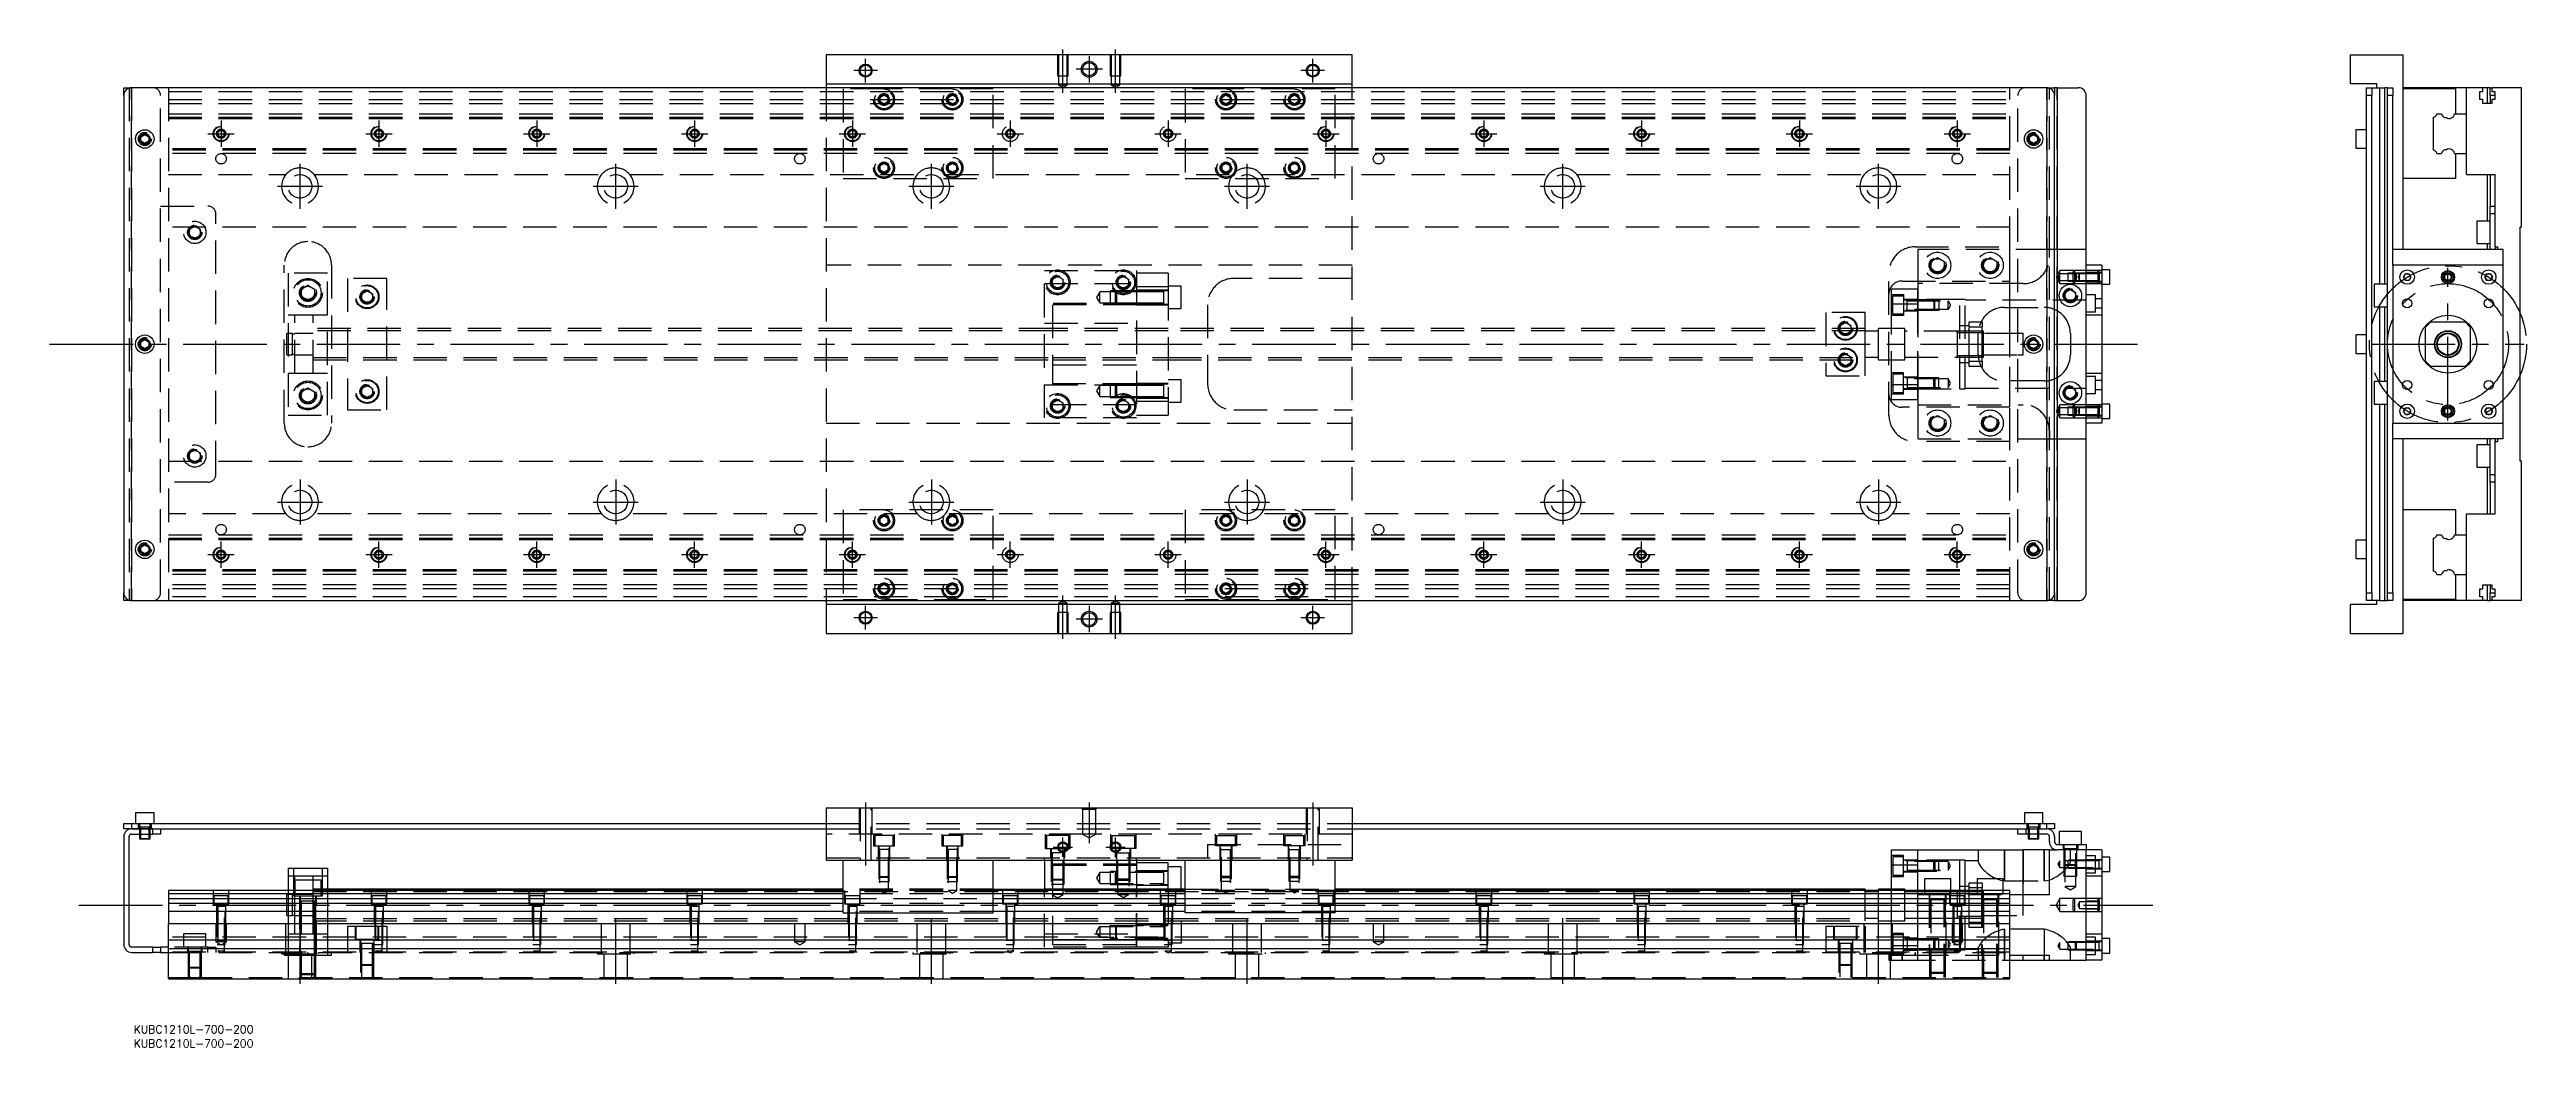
# Model space of a CAD drawing. Extents: x -28 to 913, y -267 to 112.
import ezdxf

# ---------------------------------------------------------------- set-up
doc = ezdxf.new("R2010")
doc.units = 0
doc.linetypes.add('CENTER', pattern=[50.8, 31.75, -6.35, 6.35, -6.35])
doc.linetypes.add('DASHED', pattern=[19.05, 12.7, -6.35])
doc.layers.get('0').update_dxf_attribs({"linetype": 'CONTINUOUS'})
doc.layers.add('CENTER', color=1, linetype='CENTER')
doc.styles.get("Standard").update_dxf_attribs({"font": 'txt.shx', "height": 3, "bigfont": 'bigfont.shx'})

# ---------------------------------------------------------------- blocks, each defined once
blk = doc.blocks.new('*U2')
at = {"color": 7, "linetype": 'CONTINUOUS'}
blk.add_text('KUBC1210L-700-200', height=3, dxfattribs=at).set_placement((3.77, -261.98))
blk = doc.blocks.new('*U3')
at = {"color": 7, "linetype": 'CONTINUOUS'}
blk.add_text('KUBC1210L-700-200', height=3, dxfattribs=at).set_placement((3.77, -267.35))

msp = doc.modelspace()

# ---------------------------------------------------------------- linework, layer by layer
at = {"color": 7, "linetype": 'CONTINUOUS'}
for p, q in [((267, 110), (267, 99)), ((467, 110), (267, 110)), ((467, 99), (467, 110)), ((846.53, 99), (846.53, 110)), ((846.53, 110), (866.53, 110)), ((866.53, 36), (866.53, 110)), ((0, 94.5), (0, 97.5)), ((0, 97.5), (3, 97.5)), ((0, 94.5), (0, -94.5)), ((731, 97.5), (3, 97.5)), ((267, 99), (467, 99)), ((267, 99), (267, 97.5)), ((467, 97.5), (467, 99)), ((731, 97.5), (734, 97.5)), ((734, 97.5), (734, 94.5)), ((735, 97.5), (734, 97.5)), ((734, -94.5), (734, 94.5)), ((735, 97.5), (735, -97.5)), ((735, 97.5), (743, 97.5)), ((746, -94.5), (746, 94.5)), ((856.53, 99), (846.53, 99)), ((852.53, 97.5), (854.53, 97.5)), ((852.53, 94.5), (852.53, 97.5)), ((854.53, 94.5), (852.53, 94.5)), ((852.53, -94.5), (852.53, 94.5)), ((854.53, 97.5), (857.53, 97.5)), ((854.53, 97.5), (854.53, 94.5)), ((854.53, -94.5), (854.53, 94.5)), ((856.53, 97.5), (856.53, 99)), ((857.53, 97.5), (857.53, 22.75)), ((857.53, 97.5), (859.53, 97.5)), ((859.53, 22.75), (859.53, 97.5)), ((860.53, 97.5), (859.53, 97.5)), ((860.53, 97.5), (862.53, 97.5)), ((860.53, 94.5), (860.53, 97.5)), ((860.53, -94.5), (860.53, 94.5)), ((862.53, 94.5), (860.53, 94.5)), ((862.53, 97.5), (862.53, 94.5)), ((862.53, 36), (862.53, 94.5)), ((890.53, 97.5), (866.53, 97.5)), ((886.53, 97), (866.53, 97)), ((886.53, 87.5), (886.53, 97)), ((890.53, 87.5), (890.53, 97.5)), ((896.83, 97.5), (890.53, 97.5)), ((895.68, 96), (896.83, 96)), ((895.68, 93), (895.68, 96)), ((898.53, 97.5), (896.83, 97.5)), ((896.83, 96), (896.83, 97.5)), ((898.53, 91.5), (898.53, 97.5)), ((899.53, 97.5), (898.53, 97.5)), ((899.53, 97.5), (900.23, 97.5)), ((899.53, 94.5), (899.53, 97.5)), ((901.38, 94.5), (899.53, 94.5)), ((899.53, 94.5), (899.53, 91.5)), ((900.23, 97.5), (900.23, 96)), ((911.53, 97.5), (900.23, 97.5)), ((900.23, 96), (901.38, 96)), ((901.38, 96), (901.38, 93)), ((911.53, 44.5), (911.53, 97.5)), ((878.03, 73.752272), (878.03, 86.247728)), ((879.282272, 87.5), (881.05668, 87.5)), ((886.007372, 87.5), (890.53, 87.5)), ((890.53, 72.5), (890.53, 87.5)), ((890.53, 72.5), (890.53, 87.5)), ((896.83, 93), (895.68, 93)), ((896.83, 91.5), (896.83, 93)), ((900.23, 91.5), (896.83, 91.5)), ((900.23, 93), (900.23, 91.5)), ((901.38, 93), (900.23, 93)), ((6.5, 78.866026), (8, 79.73205)), ((6.5, 77.133974), (6.5, 78.866026)), ((8, 76.26795), (6.5, 77.133974)), ((8, 79.73205), (9.5, 78.866026)), ((9.5, 77.133974), (8, 76.26795)), ((9.5, 78.866026), (9.5, 77.133974)), ((724.5, 78.866026), (726, 79.73205)), ((724.5, 77.133974), (724.5, 78.866026)), ((726, 76.26795), (724.5, 77.133974)), ((726, 79.73205), (727.5, 78.866026)), ((727.5, 77.133974), (726, 76.26795)), ((727.5, 78.866026), (727.5, 77.133974)), ((848.53, 81.5), (848.53, 78)), ((852.53, 81.5), (848.53, 81.5)), ((848.53, 78), (848.53, 74.5)), ((848.53, 74.5), (852.53, 74.5)), ((879.282272, 72.5), (881.05668, 72.5)), ((886.007372, 72.5), (890.53, 72.5)), ((886.53, 63), (886.53, 72.5)), ((890.53, 64.5), (890.53, 72.5)), ((886.53, 63), (866.53, 63)), ((890.53, 64.5), (901.53, 64.5)), ((898.53, 46.75), (898.53, 64.5)), ((899.53, 64.5), (899.53, 52.5)), ((901.53, 37), (901.53, 64.5)), ((899.53, 52.5), (901.53, 52.5)), ((899.53, 49.5), (899.53, 52.5)), ((901.53, 49.5), (899.53, 49.5)), ((899.53, 36), (899.53, 49.5)), ((894.53, 46.75), (894.53, 42.5)), ((899.53, 46.75), (894.53, 46.75)), ((894.53, 42.5), (894.53, 38.25)), ((894.53, 38.25), (899.53, 38.25)), ((898.53, 36), (898.53, 38.25)), ((911.03, -44.5), (911.03, 44.5)), ((911.53, 44.5), (911.03, 44.5)), ((746, -36), (746, 36)), ((752, 30), (746, 30)), ((752, 30), (752, -30)), ((755, 28.25), (752, 28.25)), ((755, 22.75), (755, 28.25)), ((862.53, 30), (862.53, 36)), ((904.53, 36), (862.53, 36)), ((862.53, 30), (862.53, 36)), ((862.53, 30), (862.53, -30)), ((904.53, 30), (862.53, 30)), ((901.53, 37), (902.53, 37)), ((901.53, 37), (901.53, 36)), ((902.53, 36), (902.53, 37)), ((904.53, 30), (904.53, 36)), ((904.53, -30), (904.53, 30)), ((738, 19.6547), (740, 20.809402)), ((738, 17.3453), (738, 19.6547)), ((740, 20.809402), (742, 19.6547)), ((742, 19.6547), (742, 17.3453)), ((751, 23.999994), (751, 24.00051)), ((752, 22.75), (755, 22.75)), ((855.53, 22.75), (855.53, 18.5)), ((860.53, 22.75), (855.53, 22.75)), ((866.586624, 25.5), (867.308312, 26.75)), ((867.308312, 24.25), (866.586624, 25.5)), ((867.308312, 26.75), (868.751688, 26.75)), ((868.751688, 24.25), (867.308312, 24.25)), ((868.751688, 26.75), (869.473376, 25.5)), ((869.473376, 25.5), (868.751688, 24.25)), ((897.586624, 25.5), (898.308312, 26.75)), ((898.308312, 24.25), (897.586624, 25.5)), ((898.308312, 26.75), (899.751688, 26.75)), ((899.751688, 24.25), (898.308312, 24.25)), ((899.751688, 26.75), (900.473376, 25.5)), ((900.473376, 25.5), (899.751688, 24.25)), ((740, 16.190598), (738, 17.3453)), ((742, 17.3453), (740, 16.190598)), ((855.53, 18.5), (855.53, 14.25)), ((855.53, 14.25), (860.53, 14.25)), ((857.53, 14.25), (857.53, -14.25)), ((859.53, -14.25), (859.53, 14.25)), ((6.5, 0.866026), (8, 1.73205)), ((6.5, -0.866026), (6.5, 0.866026)), ((8, 1.73205), (9.5, 0.866026)), ((9.5, 0.866026), (9.5, -0.866026)), ((724.5, 0.866026), (726, 1.73205)), ((724.5, -0.866026), (724.5, 0.866026)), ((726, 1.73205), (727.5, 0.866026)), ((727.5, 0.866026), (727.5, -0.866026)), ((848.53, 3.5), (848.53, 0)), ((852.53, 3.5), (848.53, 3.5)), ((848.53, 0), (848.53, -3.5)), ((877.03, 8.5), (875.03, 6.5)), ((875.03, -6.5), (875.03, 6.5)), ((877.03, 8.5), (890.03, 8.5)), ((892.03, 6.5), (890.03, 8.5)), ((892.03, 6.5), (892.03, -6.5)), ((8, -1.73205), (6.5, -0.866026)), ((9.5, -0.866026), (8, -1.73205)), ((726, -1.73205), (724.5, -0.866026)), ((727.5, -0.866026), (726, -1.73205)), ((848.53, -3.5), (852.53, -3.5)), ((875.03, -6.5), (877.03, -8.5)), ((890.03, -8.5), (877.03, -8.5)), ((890.03, -8.5), (892.03, -6.5)), ((738, -17.3453), (740, -16.190598)), ((738, -19.6547), (738, -17.3453)), ((740, -16.190598), (742, -17.3453)), ((742, -17.3453), (742, -19.6547)), ((855.53, -14.25), (855.53, -18.5)), ((860.53, -14.25), (855.53, -14.25)), ((855.53, -18.5), (855.53, -22.75)), ((740, -20.809402), (738, -19.6547)), ((742, -19.6547), (740, -20.809402)), ((751, -27.000006), (751, -26.99949)), ((755, -22.75), (752, -22.75)), ((755, -28.25), (755, -22.75)), ((855.53, -22.75), (860.53, -22.75)), ((857.53, -22.75), (857.53, -97.5)), ((859.53, -97.5), (859.53, -22.75)), ((866.586624, -25.5), (867.308312, -24.25)), ((867.308312, -26.75), (866.586624, -25.5)), ((867.308312, -24.25), (868.751688, -24.25)), ((868.751688, -26.75), (867.308312, -26.75)), ((868.751688, -24.25), (869.473376, -25.5)), ((869.473376, -25.5), (868.751688, -26.75)), ((897.586624, -25.5), (898.308312, -24.25)), ((898.308312, -26.75), (897.586624, -25.5)), ((898.308312, -24.25), (899.751688, -24.25)), ((899.751688, -26.75), (898.308312, -26.75)), ((899.751688, -24.25), (900.473376, -25.5)), ((900.473376, -25.5), (899.751688, -26.75)), ((752, -30), (746, -30)), ((752, -28.25), (755, -28.25)), ((862.53, -36), (862.53, -30)), ((862.53, -30), (904.53, -30)), ((862.53, -36), (862.53, -30)), ((862.53, -94.5), (862.53, -36)), ((904.53, -36), (862.53, -36)), ((866.53, -110), (866.53, -36)), ((898.53, -38.25), (898.53, -36)), ((899.53, -49.5), (899.53, -36)), ((901.53, -36), (901.53, -37)), ((901.53, -64.5), (901.53, -37)), ((901.53, -37), (902.53, -37)), ((902.53, -37), (902.53, -36)), ((904.53, -36), (904.53, -30)), ((894.53, -38.25), (894.53, -42.5)), ((899.53, -38.25), (894.53, -38.25)), ((894.53, -42.5), (894.53, -46.75)), ((894.53, -46.75), (899.53, -46.75)), ((898.53, -64.5), (898.53, -46.75)), ((911.53, -44.5), (911.03, -44.5)), ((911.53, -97.5), (911.53, -44.5)), ((899.53, -49.5), (901.53, -49.5)), ((899.53, -52.5), (899.53, -49.5)), ((901.53, -52.5), (899.53, -52.5)), ((899.53, -52.5), (899.53, -64.5)), ((886.53, -63), (866.53, -63)), ((886.53, -72.5), (886.53, -63)), ((890.53, -72.5), (890.53, -64.5)), ((890.53, -64.5), (901.53, -64.5)), ((848.53, -74.5), (848.53, -78)), ((852.53, -74.5), (848.53, -74.5)), ((878.03, -86.247728), (878.03, -73.752272)), ((879.282272, -72.5), (881.05668, -72.5)), ((886.007372, -72.5), (890.53, -72.5)), ((890.53, -87.5), (890.53, -72.5)), ((890.53, -87.5), (890.53, -72.5)), ((6.5, -77.133974), (8, -76.26795)), ((6.5, -78.866026), (6.5, -77.133974)), ((8, -79.73205), (6.5, -78.866026)), ((8, -76.26795), (9.5, -77.133974)), ((9.5, -78.866026), (8, -79.73205)), ((9.5, -77.133974), (9.5, -78.866026)), ((724.5, -77.133974), (726, -76.26795)), ((724.5, -78.866026), (724.5, -77.133974)), ((726, -79.73205), (724.5, -78.866026)), ((726, -76.26795), (727.5, -77.133974)), ((727.5, -78.866026), (726, -79.73205)), ((727.5, -77.133974), (727.5, -78.866026)), ((848.53, -78), (848.53, -81.5)), ((848.53, -81.5), (852.53, -81.5)), ((879.282272, -87.5), (881.05668, -87.5)), ((886.007372, -87.5), (890.53, -87.5)), ((886.53, -97), (886.53, -87.5)), ((890.53, -97.5), (890.53, -87.5)), ((895.68, -93), (896.83, -93)), ((895.68, -96), (895.68, -93)), ((896.83, -91.5), (900.23, -91.5)), ((896.83, -93), (896.83, -91.5)), ((898.53, -97.5), (898.53, -91.5)), ((899.53, -91.5), (899.53, -94.5)), ((900.23, -91.5), (900.23, -93)), ((900.23, -93), (901.38, -93)), ((901.38, -93), (901.38, -96)), ((0, -97.5), (0, -94.5)), ((3, -97.5), (0, -97.5)), ((3, -97.5), (731, -97.5)), ((267, -97.5), (267, -99)), ((267, -99), (267, -110)), ((467, -99), (267, -99)), ((467, -99), (467, -97.5)), ((467, -110), (467, -99)), ((734, -97.5), (731, -97.5)), ((734, -94.5), (734, -97.5)), ((734, -97.5), (735, -97.5)), ((735, -97.5), (743, -97.5)), ((846.53, -110), (846.53, -99)), ((856.53, -99), (846.53, -99)), ((852.53, -94.5), (854.53, -94.5)), ((852.53, -97.5), (852.53, -94.5)), ((854.53, -97.5), (852.53, -97.5)), ((854.53, -94.5), (854.53, -97.5)), ((857.53, -97.5), (854.53, -97.5)), ((856.53, -99), (856.53, -97.5)), ((857.53, -97.5), (859.53, -97.5)), ((859.53, -97.5), (860.53, -97.5)), ((860.53, -94.5), (862.53, -94.5)), ((860.53, -97.5), (860.53, -94.5)), ((862.53, -97.5), (860.53, -97.5)), ((862.53, -94.5), (862.53, -97.5)), ((886.53, -97), (866.53, -97)), ((890.53, -97.5), (866.53, -97.5)), ((896.83, -97.5), (890.53, -97.5)), ((896.83, -96), (895.68, -96)), ((896.83, -97.5), (896.83, -96)), ((898.53, -97.5), (896.83, -97.5)), ((898.53, -97.5), (899.53, -97.5)), ((899.53, -94.5), (901.38, -94.5)), ((899.53, -97.5), (899.53, -94.5)), ((900.23, -97.5), (899.53, -97.5)), ((900.23, -96), (900.23, -97.5)), ((901.38, -96), (900.23, -96)), ((911.53, -97.5), (900.23, -97.5)), ((267, -110), (467, -110)), ((846.53, -110), (866.53, -110)), ((11.5, -178.21), (4.5, -178.21)), ((4.5, -178.21), (4.5, -182.21)), ((11.5, -182.21), (11.5, -178.21)), ((267, -176.21), (267, -196.21)), ((267, -176.21), (467, -176.21)), ((467, -176.21), (467, -196.21)), ((729.5, -178.21), (722.5, -178.21)), ((722.5, -178.21), (722.5, -182.21)), ((729.5, -182.21), (729.5, -178.21)), ((0, -184.21), (0, -182.21)), ((0, -182.21), (3, -182.21)), ((3, -184.21), (0, -184.21)), ((0, -187.21), (0, -228.21)), ((2, -228.21), (2, -187.21)), ((3, -182.21), (3, -184.21)), ((3, -182.21), (267, -182.21)), ((3, -184.21), (11, -184.21)), ((11, -184.21), (3, -184.21)), ((3, -186.21), (11, -186.21)), ((6, -186.21), (6, -187.86)), ((6, -187.86), (10, -187.86)), ((6, -187.86), (6.35, -188.21)), ((6.35, -186.21), (6.35, -188.21)), ((9.65, -188.21), (6.35, -188.21)), ((9.65, -188.21), (9.65, -186.21)), ((9.65, -188.21), (10, -187.86)), ((10, -187.86), (10, -186.21)), ((11, -184.21), (267, -184.21)), ((11, -186.21), (11, -184.21)), ((14, -186.21), (11, -186.21)), ((14, -184.21), (14, -186.21)), ((467, -182.21), (731, -182.21)), ((467, -184.21), (723, -184.21)), ((720, -186.21), (720, -184.21)), ((723, -186.21), (720, -186.21)), ((723, -184.21), (723, -186.21)), ((723, -184.21), (731, -184.21)), ((723, -184.21), (731, -184.21)), ((731, -186.21), (723, -186.21)), ((724, -186.21), (724, -187.86)), ((724, -187.86), (728, -187.86)), ((724, -187.86), (724.35, -188.21)), ((724.35, -186.21), (724.35, -188.21)), ((727.65, -188.21), (724.35, -188.21)), ((727.65, -188.21), (727.65, -186.21)), ((727.65, -188.21), (728, -187.86)), ((728, -187.86), (728, -186.21)), ((731, -184.21), (731, -182.21)), ((731, -182.21), (734, -182.21)), ((734, -184.21), (731, -184.21)), ((732, -189.21), (732, -187.21)), ((734, -182.21), (734, -184.21)), ((734, -187.21), (734, -189.21)), ((744.25, -185.21), (735.75, -185.21)), ((735.75, -185.21), (735.75, -190.21)), ((744.25, -190.21), (744.25, -185.21)), ((267, -196.21), (467, -196.21)), ((273.5, -216.21), (273.5, -196.21)), ((330.5, -216.21), (330.5, -196.21)), ((350, -196.21), (350, -207.71)), ((385, -196.21), (385, -207.71)), ((397, -197.21), (385, -197.21)), ((397, -207.71), (397, -197.21)), ((403.5, -216.21), (403.5, -196.21)), ((460.5, -216.21), (460.5, -196.21)), ((672, -197.88029), (672, -192.21)), ((672, -192.21), (682, -192.21)), ((682, -192.21), (722, -192.21)), ((682, -207.71), (682, -192.21)), ((722, -209.21), (722, -192.21)), ((732, -192.21), (722, -192.21)), ((732, -209.21), (732, -192.21)), ((732, -192.21), (735, -192.21)), ((735, -190.21), (743, -190.21)), ((743, -192.21), (735, -192.21)), ((743, -192.21), (743, -190.21)), ((743, -190.21), (746, -190.21)), ((746, -192.21), (743, -192.21)), ((746, -190.21), (746, -192.21)), ((752, -192.21), (746, -192.21)), ((746, -234.21), (746, -192.21)), ((752, -192.21), (752, -234.21)), ((755, -194.96), (752, -194.96)), ((755, -200.46), (755, -194.96)), ((62.5, -199.21), (62.5, -207.71)), ((62.5, -199.21), (77.5, -199.21)), ((77.5, -199.21), (77.5, -207.71)), ((402, -198.71), (397, -198.71)), ((402, -207.21), (402, -198.71)), ((672, -207.71), (672, -197.88029)), ((672, -197.88029), (682, -197.88029)), ((694.5, -203.21), (684.5, -203.21)), ((684.5, -203.21), (684.5, -207.71)), ((694.5, -207.71), (694.5, -203.21)), ((714.5, -203.21), (704.5, -203.21)), ((704.5, -203.21), (704.5, -207.71)), ((714.5, -207.71), (714.5, -203.21)), ((752, -200.46), (755, -200.46)), ((273.5, -207.71), (17, -207.71)), ((17, -207.71), (17, -208.962272)), ((273.5, -208.962272), (17, -208.962272)), ((17, -208.962272), (17, -210.73668)), ((17, -210.73668), (273.5, -210.73668)), ((17, -210.73668), (17, -212.633076)), ((17, -212.633076), (17, -215.687372)), ((273.5, -212.633076), (17, -212.633076)), ((17, -215.687372), (17, -220.21)), ((273.5, -215.687372), (17, -215.687372)), ((273.5, -207.21), (77.5, -207.21)), ((273.5, -216.21), (330.5, -216.21)), ((330.5, -207.21), (350, -207.21)), ((403.5, -207.71), (330.5, -207.71)), ((403.5, -208.962272), (330.5, -208.962272)), ((330.5, -210.73668), (403.5, -210.73668)), ((403.5, -212.633076), (330.5, -212.633076)), ((403.5, -215.687372), (330.5, -215.687372)), ((403.5, -207.21), (397, -207.21)), ((397, -207.21), (402, -207.21)), ((460.5, -216.21), (403.5, -216.21)), ((662, -207.21), (460.5, -207.21)), ((717, -207.71), (460.5, -207.71)), ((717, -208.962272), (460.5, -208.962272)), ((460.5, -210.73668), (717, -210.73668)), ((717, -212.633076), (460.5, -212.633076)), ((717, -215.687372), (460.5, -215.687372)), ((662, -207.71), (662, -207.21)), ((667, -207.71), (667, -207.21)), ((672, -207.21), (667, -207.21)), ((697, -208.209994), (697, -209.21)), ((698, -208.96), (697, -208.96)), ((701.5, -208.96), (698, -208.96)), ((704.5, -208.96), (701.5, -208.96)), ((706.5, -208.96), (704.5, -208.96)), ((707, -208.96), (706.5, -208.96)), ((717, -241.21), (717, -207.71)), ((717, -209.21), (732, -209.21)), ((17, -226.51), (17, -220.21)), ((17, -220.21), (717, -220.21)), ((697, -217.46), (707, -217.46)), ((755, -225.96), (752, -225.96)), ((755, -231.46), (755, -225.96)), ((11, -229.21), (3, -229.21)), ((3, -231.21), (11, -231.21)), ((11, -231.21), (11, -229.21)), ((11, -229.21), (14, -229.21)), ((14, -231.21), (11, -231.21)), ((14, -229.21), (14, -231.21)), ((17, -229.21), (14, -229.21)), ((14, -231.21), (17, -231.21)), ((717, -226.51), (17, -226.51)), ((17, -229.91), (17, -226.51)), ((17, -241.21), (17, -229.91)), ((717, -229.91), (17, -229.91)), ((717, -232.21), (732, -232.21)), ((717, -234.21), (722, -234.21)), ((722, -234.21), (722, -232.21)), ((722, -234.21), (732, -234.21)), ((732, -234.21), (732, -232.21)), ((732, -234.21), (746, -234.21)), ((752, -234.21), (746, -234.21)), ((752, -231.46), (755, -231.46)), ((17, -241.21), (717, -241.21))]:
    msp.add_line(p, q, dxfattribs=at)
at = {"color": 3, "linetype": 'DASHED'}
for p, q in [((355.000006, 110), (355.000006, 102)), ((355.35, 110), (355.35, 102)), ((358.65, 102), (358.65, 110)), ((358.999994, 102), (358.999994, 110)), ((375.000006, 110), (375.000006, 102)), ((375.35, 110), (375.35, 102)), ((378.65, 102), (378.65, 110)), ((378.999994, 102), (378.999994, 110)), ((2, 97.5), (2, -97.5)), ((3, 97.5), (3, -97.5)), ((3, -97.5), (3, 97.5)), ((3, -97.5), (3, 97.5)), ((3, 97.5), (3, -97.5)), ((14, -94.5), (14, 94.5)), ((17, 97.5), (17, -97.5)), ((17, 96), (717, 96)), ((267, 97.5), (267, -97.5)), ((289, 97), (273.5, 97)), ((273.5, 97), (273.5, 63)), ((287.5, 93.866026), (289, 94.73205)), ((315, 97), (289, 97)), ((289, 94.73205), (290.5, 93.866026)), ((313.5, 93.866026), (315, 94.73205)), ((330.5, 97), (315, 97)), ((315, 94.73205), (316.5, 93.866026)), ((330.5, 63), (330.5, 97)), ((355.000006, 102), (358.999994, 102)), ((355.35, 102), (355.35, 98.5)), ((358.65, 98.5), (355.35, 98.5)), ((355.35, 98.5), (357, 97.547372)), ((357, 97.547372), (358.65, 98.5)), ((358.65, 98.5), (358.65, 102)), ((375.000006, 102), (378.999994, 102)), ((375.35, 102), (375.35, 98.5)), ((378.65, 98.5), (375.35, 98.5)), ((375.35, 98.5), (377, 97.547372)), ((377, 97.547372), (378.65, 98.5)), ((378.65, 98.5), (378.65, 102)), ((403.5, 97), (403.5, 63)), ((419, 97), (403.5, 97)), ((417.5, 93.866026), (419, 94.73205)), ((445, 97), (419, 97)), ((419, 94.73205), (420.5, 93.866026)), ((443.5, 93.866026), (445, 94.73205)), ((460.5, 97), (445, 97)), ((445, 94.73205), (446.5, 93.866026)), ((460.5, 63), (460.5, 97)), ((467, -97.5), (467, 97.5)), ((717, -97.5), (717, 97.5)), ((720, -94.5), (720, 94.5)), ((731, -97.5), (731, 97.5)), ((731, 97.5), (731, -97.5)), ((732, -97.5), (732, 97.5)), ((735, -97.5), (735, 97.5)), ((17, 93), (717, 93)), ((17, 91.5), (717, 91.5)), ((17, 87.5), (717, 87.5)), ((17, 86.247728), (717, 86.247728)), ((17, 86.1147), (717, 86.1147)), ((17, 86.1), (717, 86.1)), ((17, 85.8), (717, 85.8)), ((287, 93), (287.030168, 93.346066)), ((287.5, 92.133974), (287.5, 93.866026)), ((289, 91.26795), (287.5, 92.133974)), ((290.5, 92.133974), (289, 91.26795)), ((290.5, 93.866026), (290.5, 92.133974)), ((313, 93), (313.023172, 93.30356)), ((313.5, 92.133974), (313.5, 93.866026)), ((315, 91.26795), (313.5, 92.133974)), ((316.5, 92.133974), (315, 91.26795)), ((316.5, 93.866026), (316.5, 92.133974)), ((417.5, 92.133974), (417.5, 93.866026)), ((419, 91.26795), (417.5, 92.133974)), ((420.5, 92.133974), (419, 91.26795)), ((420.5, 93.866026), (420.5, 92.133974)), ((420.973226, 93.326156), (421, 93)), ((443.5, 92.133974), (443.5, 93.866026)), ((445, 91.26795), (443.5, 92.133974)), ((446.5, 92.133974), (445, 91.26795)), ((446.5, 93.866026), (446.5, 92.133974)), ((446.973226, 93.326156), (447, 93)), ((6, 78), (6.030168, 78.346066)), ((35.75, 80.721688), (37, 81.443376)), ((35.75, 79.278312), (35.75, 80.721688)), ((37, 78.556624), (35.75, 79.278312)), ((37, 81.443376), (38.25, 80.721688)), ((38.25, 79.278312), (37, 78.556624)), ((38.25, 80.721688), (38.25, 79.278312)), ((38.477374, 80.25955), (38.5, 80)), ((95.5, 80), (95.516134, 80.21941)), ((95.75, 80.721688), (97, 81.443376)), ((95.75, 79.278312), (95.75, 80.721688)), ((97, 78.556624), (95.75, 79.278312)), ((97, 81.443376), (98.25, 80.721688)), ((98.25, 79.278312), (97, 78.556624)), ((98.25, 80.721688), (98.25, 79.278312)), ((155.5, 80), (155.516134, 80.21941)), ((155.75, 80.721688), (157, 81.443376)), ((155.75, 79.278312), (155.75, 80.721688)), ((157, 78.556624), (155.75, 79.278312)), ((157, 81.443376), (158.25, 80.721688)), ((158.25, 79.278312), (157, 78.556624)), ((158.25, 80.721688), (158.25, 79.278312)), ((215.5, 80), (215.516134, 80.21941)), ((215.75, 80.721688), (217, 81.443376)), ((215.75, 79.278312), (215.75, 80.721688)), ((217, 78.556624), (215.75, 79.278312)), ((217, 81.443376), (218.25, 80.721688)), ((218.25, 79.278312), (217, 78.556624)), ((218.25, 80.721688), (218.25, 79.278312)), ((275.5, 80), (275.516134, 80.21941)), ((275.75, 80.721688), (277, 81.443376)), ((275.75, 79.278312), (275.75, 80.721688)), ((277, 78.556624), (275.75, 79.278312)), ((277, 81.443376), (278.25, 80.721688)), ((278.25, 79.278312), (277, 78.556624)), ((278.25, 80.721688), (278.25, 79.278312)), ((455.75, 80.721688), (457, 81.443376)), ((455.75, 79.278312), (455.75, 80.721688)), ((457, 78.556624), (455.75, 79.278312)), ((457, 81.443376), (458.25, 80.721688)), ((458.25, 79.278312), (457, 78.556624)), ((458.25, 80.721688), (458.25, 79.278312)), ((458.477374, 80.25955), (458.5, 80)), ((515.75, 80.721688), (517, 81.443376)), ((515.75, 79.278312), (515.75, 80.721688)), ((517, 78.556624), (515.75, 79.278312)), ((517, 81.443376), (518.25, 80.721688)), ((518.25, 79.278312), (517, 78.556624)), ((518.25, 80.721688), (518.25, 79.278312)), ((518.477374, 80.25955), (518.5, 80)), ((575.75, 80.721688), (577, 81.443376)), ((575.75, 79.278312), (575.75, 80.721688)), ((577, 78.556624), (575.75, 79.278312)), ((577, 81.443376), (578.25, 80.721688)), ((578.25, 79.278312), (577, 78.556624)), ((578.25, 80.721688), (578.25, 79.278312)), ((578.477374, 80.25955), (578.5, 80)), ((635.75, 80.721688), (637, 81.443376)), ((635.75, 79.278312), (635.75, 80.721688)), ((637, 78.556624), (635.75, 79.278312)), ((637, 81.443376), (638.25, 80.721688)), ((638.25, 79.278312), (637, 78.556624)), ((638.25, 80.721688), (638.25, 79.278312)), ((638.477374, 80.25955), (638.5, 80)), ((695.75, 80.721688), (697, 81.443376)), ((695.75, 79.278312), (695.75, 80.721688)), ((697, 78.556624), (695.75, 79.278312)), ((697, 81.443376), (698.25, 80.721688)), ((698.25, 79.278312), (697, 78.556624)), ((698.25, 80.721688), (698.25, 79.278312)), ((698.477374, 80.25955), (698.5, 80)), ((727.973226, 78.326156), (728, 78)), ((717, 74.2), (17, 74.2)), ((717, 73.9), (17, 73.9)), ((717, 73.8853), (17, 73.8853)), ((717, 73.752272), (17, 73.752272)), ((717, 72.5), (17, 72.5)), ((287.5, 67.866026), (289, 68.73205)), ((287.5, 66.133974), (287.5, 67.866026)), ((289, 65.26795), (287.5, 66.133974)), ((289, 68.73205), (290.5, 67.866026)), ((290.5, 66.133974), (289, 65.26795)), ((290.5, 67.866026), (290.5, 66.133974)), ((290.973226, 67.326156), (291, 67)), ((313.5, 67.866026), (315, 68.73205)), ((313.5, 66.133974), (313.5, 67.866026)), ((315, 65.26795), (313.5, 66.133974)), ((315, 68.73205), (316.5, 67.866026)), ((316.5, 66.133974), (315, 65.26795)), ((316.5, 67.866026), (316.5, 66.133974)), ((316.973226, 67.326156), (317, 67)), ((417, 67), (417.023172, 67.30356)), ((417.5, 67.866026), (419, 68.73205)), ((417.5, 66.133974), (417.5, 67.866026)), ((419, 65.26795), (417.5, 66.133974)), ((419, 68.73205), (420.5, 67.866026)), ((420.5, 66.133974), (419, 65.26795)), ((420.5, 67.866026), (420.5, 66.133974)), ((443, 67), (443.030168, 67.346066)), ((443.5, 67.866026), (445, 68.73205)), ((443.5, 66.133974), (443.5, 67.866026)), ((445, 65.26795), (443.5, 66.133974)), ((445, 68.73205), (446.5, 67.866026)), ((446.5, 66.133974), (445, 65.26795)), ((446.5, 67.866026), (446.5, 66.133974)), ((17, 64.5), (61.638098, 64.5)), ((72.361902, 64.5), (181.638097, 64.5)), ((192.361903, 64.5), (301.638098, 64.5)), ((273.5, 63), (330.5, 63)), ((312.361902, 64.5), (421.638098, 64.5)), ((403.5, 63), (460.5, 63)), ((432.361902, 64.5), (541.638097, 64.5)), ((552.361903, 64.5), (661.638098, 64.5)), ((672.361902, 64.5), (717, 64.5)), ((14, 52.5), (32, 52.5)), ((35, -49.5), (35, 49.5)), ((717, 44.5), (17, 44.5)), ((25, 43.6547), (27, 44.809402)), ((25, 41.3453), (25, 43.6547)), ((27, 40.190598), (25, 41.3453)), ((27, 44.809402), (29, 43.6547)), ((29, 41.3453), (27, 40.190598)), ((29, 43.6547), (29, 41.3453)), ((29.483582, 42.786038), (29.5, 42.5)), ((61, -30), (61, 30)), ((79, 30), (79, -30)), ((467, 30), (267, 30)), ((681, 37), (717, 37)), ((682, 36), (682, 23)), ((732, 36), (682, 36)), ((686.5, 30), (686.520026, 30.346056)), ((687, 31.443376), (689.5, 32.886752)), ((687, 28.556624), (687, 31.443376)), ((689.5, 27.113248), (687, 28.556624)), ((689.5, 32.886752), (692, 31.443376)), ((692, 28.556624), (689.5, 27.113248)), ((692, 31.443376), (692, 28.556624)), ((707, 31.443376), (709.5, 32.886752)), ((707, 28.556624), (707, 31.443376)), ((709.5, 27.113248), (707, 28.556624)), ((709.5, 32.886752), (712, 31.443376)), ((712, 28.556624), (709.5, 27.113248)), ((712, 31.443376), (712, 28.556624)), ((712.477798, 30.364306), (712.5, 30)), ((717, 24), (717, 37)), ((734, 36), (732, 36)), ((732, 33), (732, 36)), ((746, 36), (734, 36)), ((77.5, 27), (62.5, 27)), ((62.5, 27), (62.5, -27)), ((67, 19.5), (67.020026, 19.846056)), ((67.5, 20.943376), (70, 22.386752)), ((67.5, 18.056624), (67.5, 20.943376)), ((70, 22.386752), (72.5, 20.943376)), ((72.5, 20.943376), (72.5, 18.056624)), ((77.5, -27), (77.5, 27)), ((100, 25), (85, 25)), ((85, 25), (85, -25)), ((90.5, 19.1547), (92.5, 20.309402)), ((90.5, 16.8453), (90.5, 19.1547)), ((92.5, 20.309402), (94.5, 19.1547)), ((94.5, 19.1547), (94.5, 16.8453)), ((100, -25), (100, 25)), ((350, 28), (385, 28)), ((350, -28), (350, 28)), ((350, 23), (385, 23)), ((352.5, 23.5), (352.518502, 23.803588)), ((353, 24.6547), (355, 25.809402)), ((353, 22.3453), (353, 24.6547)), ((355, 21.190598), (353, 22.3453)), ((355, 25.809402), (357, 24.6547)), ((357, 22.3453), (355, 21.190598)), ((357, 24.6547), (357, 22.3453)), ((371, 19.85352), (369.787564, 17.75352)), ((371, 15.65352), (371, 19.85352)), ((375, 19.85352), (371, 19.85352)), ((375, 20.253516), (375, 15.253526)), ((377.4, 20.253516), (375, 20.253516)), ((377, 19.85352), (375, 19.85352)), ((377.4, 20.25352), (377, 19.85352)), ((377, 15.65352), (377, 19.85352)), ((385, 19.85352), (377, 19.85352)), ((385, 19.85352), (377, 19.85352)), ((377.4, 20.25352), (377.4, 15.25352)), ((385, 20.25352), (377.4, 20.25352)), ((385, 20.253516), (377.4, 20.253516)), ((378, 24.6547), (380, 25.809402)), ((378, 22.3453), (378, 24.6547)), ((380, 21.190598), (378, 22.3453)), ((380, 25.809402), (382, 24.6547)), ((382, 22.3453), (380, 21.190598)), ((382, 24.6547), (382, 22.3453)), ((382.483582, 23.786038), (382.5, 23.5)), ((385, 28), (385, -28)), ((397, 27), (385, 27)), ((397, 21.748564), (385, 21.748564)), ((397, 20.50352), (385, 20.50352)), ((395.405, 20.25352), (385, 20.25352)), ((395.4, 19.85352), (385, 19.85352)), ((397, 20.25352), (395.395, 20.25352)), ((395.4, 15.253516), (395.4, 20.253526)), ((395.4, 19.85352), (395.4, 20.253526)), ((395.4, 15.253516), (395.4, 20.253526)), ((395.4, 19.996122), (395.4, 20.25352)), ((395.4, 20.25352), (395.4, 19.996072)), ((395.4, 15.51097), (395.4, 19.996122)), ((395.4, 15.65352), (395.4, 19.85352)), ((397, 27), (397, 21.748564)), ((402, 22.00352), (397, 22.00352)), ((397, 21.748564), (397, -21.748564)), ((402, 13.50352), (402, 22.00352)), ((467, 25), (422, 25)), ((671, -27), (671, 27)), ((672, 21), (682, 21)), ((672, 15.32971), (672, 21)), ((672, 18.849242), (676.5, 18.849242)), ((676, 24), (717, 24)), ((676.5, 18.849242), (676.5, 10.849242)), ((722, 23), (682, 23)), ((682, 23), (682, 15.32971)), ((682, 15.32971), (682, 21)), ((717, 4), (717, 24)), ((736, 28), (734.556624, 25.5)), ((734.556624, 25.5), (736, 23)), ((736, 26.75), (735.278312, 25.5)), ((735.278312, 25.5), (736, 24.25)), ((736, 26.75), (736, 28)), ((741.5, 28), (736, 28)), ((736, 24.25), (736, 26.75)), ((739, 26.75), (736, 26.75)), ((736, 23), (736, 24.25)), ((736, 24.25), (739, 24.25)), ((736, 23), (741.5, 23)), ((737.5, 18.5), (737.52689, 18.865682)), ((739, 26.999994), (739, 24.000006)), ((742.249994, 26.999994), (739, 26.999994)), ((742, 26.75), (739, 26.75)), ((739, 24.25), (742, 24.25)), ((739, 24.000006), (742.249994, 24.000006)), ((741.5, 28), (741, 27.5)), ((741, 26.999994), (741, 27.5)), ((741, 24.000006), (741, 26.999994)), ((741, 23.5), (741, 24.000006)), ((741, 23.5), (741.5, 23)), ((741.5, 28), (741.5, 26.999994)), ((746, 28), (741.5, 28)), ((741.5, 26.999994), (741.5, 24.000006)), ((741.5, 24.000006), (741.5, 23)), ((741.5, 23), (746, 23)), ((742.25, 27), (742, 26.75)), ((742, 24.25), (742, 26.75)), ((746, 26.75), (742, 26.75)), ((742, 24.25), (746, 24.25)), ((742, 24.25), (742.25, 24)), ((746, 26.999994), (742.249994, 26.999994)), ((742.249994, 24.000006), (746, 24.000006)), ((742.25, 27), (742.25, 24)), ((746, 27), (742.25, 27)), ((742.25, 24), (746, 24)), ((743.5, 26.75), (742.778312, 25.5)), ((742.778312, 25.5), (743.5, 24.25)), ((743.5, 24.25), (743.5, 26.75)), ((750.5, 28), (746, 28)), ((752, 27.25), (746, 27.25)), ((751, 27), (746, 27)), ((751, 26.75), (746, 26.75)), ((746, 24.25), (751, 24.25)), ((746, 24), (751, 24)), ((746, 23.75), (752, 23.75)), ((746, 23), (750.5, 23)), ((750.5, 27), (750.5, 28)), ((751, 27.5), (750.5, 28)), ((752, 28), (750.5, 28)), ((750.5, 26.75), (750.5, 27)), ((750.5, 24.25), (750.5, 26.75)), ((750.5, 24), (750.5, 24.25)), ((750.5, 23), (750.5, 24)), ((750.5, 23), (751, 23.5)), ((750.5, 23), (752, 23)), ((751, 27), (750.995, 27)), ((750.995, 24), (751, 24)), ((751, 27.5), (751, 27.140536)), ((751, 27.140536), (751, 27)), ((751, 26.875392), (751, 27)), ((751, 27), (751, 26.875392)), ((752, 27), (751, 27)), ((751.005, 27), (751, 27)), ((751, 24.124608), (751, 26.875392)), ((751, 26.875392), (751, 25.498804)), ((751, 25.498804), (751, 24.124608)), ((751, 24), (751, 24.124608)), ((751, 24.124608), (751, 24)), ((751, 24), (751, 23.859464)), ((751, 24), (752, 24)), ((751, 24), (751.005, 24)), ((751, 23.859464), (751, 23.5)), ((65, 11), (62.5, 11)), ((65, -11), (65, 11)), ((72, 11), (65, 11)), ((72, 11), (65, 11)), ((70, 16.613248), (67.5, 18.056624)), ((72.5, 18.056624), (70, 16.613248)), ((72, -11), (72, 11)), ((77.5, 11), (72, 11)), ((92.5, 15.690598), (90.5, 16.8453)), ((94.5, 16.8453), (92.5, 15.690598)), ((94.983582, 18.286038), (95, 18)), ((385, 15.5), (350, 15.5)), ((353, 15), (353, -15)), ((385, 15), (353, 15)), ((369.787564, 17.75352), (371, 15.65352)), ((371, 15.65352), (375, 15.65352)), ((375, 15.65352), (377, 15.65352)), ((375, 15.253526), (377.4, 15.253526)), ((377, 15.65352), (385, 15.65352)), ((377, 15.65352), (377.4, 15.25352)), ((377, 15.65352), (385, 15.65352)), ((377.4, 15.253526), (385, 15.253526)), ((377.4, 15.25352), (385, 15.25352)), ((385, 15.65352), (395.4, 15.65352)), ((385, 15.25352), (395.405, 15.25352)), ((385, 15.00352), (397, 15.00352)), ((395.395, 15.25352), (397, 15.25352)), ((395.4, 15.253516), (395.4, 15.65352)), ((395.4, 15.510988), (395.4, 15.25352)), ((395.4, 15.25352), (395.4, 15.51097)), ((397, 13.50352), (402, 13.50352)), ((412, 15), (412, -15)), ((647, 12), (647, -12)), ((662, 12), (647, 12)), ((662, 6), (662, 12)), ((672, 15.32971), (682, 15.32971)), ((672, -15.32971), (672, 15.32971)), ((676.5, 10.849242), (672, 10.849242)), ((672.5, 11.349242), (672.5, 18.349242)), ((672.5, 18.349242), (676.5, 18.349242)), ((676.5, 11.349242), (672.5, 11.349242)), ((676.5, 17.099242), (682, 17.099242)), ((676.5, 16.849238), (690, 16.849238)), ((690, 12.849248), (676.5, 12.849248)), ((682, 12.599242), (676.5, 12.599242)), ((677.9, 12.849238), (677.9, 16.849248)), ((677.9, 16.499242), (693.5, 16.499242)), ((693.5, 13.199242), (677.9, 13.199242)), ((698, 17), (682, 17)), ((698, 17), (682, 17)), ((688.15, 16.849238), (682, 16.849238)), ((682, -15.32971), (682, 15.32971)), ((682, 15.32971), (682, -15.32971)), ((688.15, 16.849242), (688.15, 12.849242)), ((688.15, 16.849242), (688.5, 16.499242)), ((690, 16.849238), (688.15, 16.849238)), ((688.5, 13.199242), (688.15, 12.849242)), ((688.5, 13.199242), (688.5, 16.499242)), ((690, 16.849238), (690, 12.849248)), ((693.5, 13.199242), (693.5, 16.499242)), ((693.5, 16.499242), (694.452628, 14.849242)), ((694.452628, 14.849242), (693.5, 13.199242)), ((698, -17), (698, 17)), ((700, 17), (698, 17)), ((700, -17), (700, 17)), ((746, 16.75), (700, 16.75)), ((715, 14), (730, 14)), ((749.5, 18.75), (746, 18.75)), ((746, 12.25), (749.5, 12.25)), ((752, 11), (746, 11)), ((749.5, 12.25), (749.5, 18.75)), ((752, 17.25), (749.5, 17.25)), ((749.5, 13.75), (752, 13.75)), ((9.973226, 0.326156), (10, 0)), ((62, -4), (62, 4)), ((64.1, 4), (62, 4)), ((64.1, -4), (64.1, 4)), ((65, 3.8), (64.1, 3.8)), ((72, 4), (65, 4)), ((72, 4), (65, 4)), ((353, 6), (72, 6)), ((353, 5.125), (72, 5.125)), ((350, 8), (385, 8)), ((397, 6), (353, 6)), ((397, 5.999994), (353, 5.999994)), ((397, 5.125), (353, 5.125)), ((397, 5.125), (353, 5.125)), ((662, 6), (397, 6)), ((662, 5.125), (397, 5.125)), ((652, 6), (652.018502, 6.303588)), ((652.5, 7.1547), (654.5, 8.309402)), ((652.5, 4.8453), (652.5, 7.1547)), ((654.5, 3.690598), (652.5, 4.8453)), ((654.5, 8.309402), (656.5, 7.1547)), ((656.5, 4.8453), (654.5, 3.690598)), ((656.5, 7.1547), (656.5, 4.8453)), ((662, -6), (662, 6)), ((667, 5), (662, 5)), ((667, -6), (667, 6)), ((672, 6), (667, 6)), ((667, -6), (667, 6)), ((677, 6), (667, 6)), ((677, -6), (677, 6)), ((677, -6), (677, 6)), ((697.005, 5), (677, 5)), ((696.995, 5), (677, 5)), ((706.5, 5), (696.995, 5)), ((697.005, 5), (696.995, 5)), ((697, 5.000006), (697, -5.000006)), ((697, 5.000006), (697, -5.000006)), ((697, 4.43509), (697, 5)), ((697, 5), (697, 4.435078)), ((697, 4.435078), (697, -4.43509)), ((707, 4.25), (697, 4.25)), ((706.5, 5), (697.005, 5)), ((701.5, 7), (698, 7)), ((701.5, 8.5), (706.5, 8.5)), ((701.5, 6.5), (701.5, 8.5)), ((706.5, 6.5), (701.5, 6.5)), ((701.5, -6.5), (701.5, 6.5)), ((705, -4), (705, 4)), ((706.5, 8.5), (706.5, 6.5)), ((706.5, -6.5), (706.5, 6.5)), ((707, 5), (706.5, 5)), ((707, -5), (707, 5)), ((720, 4), (707, 4)), ((717, -4), (717, 4)), ((722, 4), (720, 4)), ((722, -4), (722, 4)), ((727.973226, 0.326156), (728, 0)), ((740, 4), (740, -4)), ((62, -4), (64.1, -4)), ((64.1, -3.8), (65, -3.8)), ((65, -4), (72, -4)), ((65, -4), (72, -4)), ((72, -5.125), (353, -5.125)), ((72, -6), (353, -6)), ((385, -8), (350, -8)), ((353, -5.125), (397, -5.125)), ((353, -5.125), (397, -5.125)), ((353, -5.999994), (397, -5.999994)), ((353, -6), (397, -6)), ((397, -5.125), (662, -5.125)), ((397, -6), (662, -6)), ((652, -6), (652.018502, -5.696412)), ((652.5, -4.8453), (654.5, -3.690598)), ((652.5, -7.1547), (652.5, -4.8453)), ((654.5, -8.309402), (652.5, -7.1547)), ((654.5, -3.690598), (656.5, -4.8453)), ((656.5, -7.1547), (654.5, -8.309402)), ((656.5, -4.8453), (656.5, -7.1547)), ((662, -5), (667, -5)), ((662, -12), (662, -6)), ((667, -6), (672, -6)), ((667, -6), (677, -6)), ((677, -5), (697.005, -5)), ((677, -5), (696.995, -5)), ((696.995, -5), (706.5, -5)), ((696.995, -5), (697.005, -5)), ((697, -4.25), (707, -4.25)), ((697, -5), (697, -4.435078)), ((697, -4.43509), (697, -5)), ((697.005, -5), (706.5, -5)), ((698, -7), (701.5, -7)), ((701.5, -6.5), (706.5, -6.5)), ((701.5, -8.5), (701.5, -6.5)), ((706.5, -8.5), (701.5, -8.5)), ((706.5, -5), (707, -5)), ((706.5, -6.5), (706.5, -8.5)), ((707, -4), (720, -4)), ((717, -24), (717, -4)), ((720, -4), (722, -4)), ((62.5, -11), (65, -11)), ((65, -11), (72, -11)), ((65, -11), (72, -11)), ((67.5, -18.056624), (70, -16.613248)), ((67.5, -20.943376), (67.5, -18.056624)), ((70, -16.613248), (72.5, -18.056624)), ((72, -11), (77.5, -11)), ((72.5, -18.056624), (72.5, -20.943376)), ((90, -18), (90.012884, -17.746512)), ((90.5, -16.8453), (92.5, -15.690598)), ((90.5, -19.1547), (90.5, -16.8453)), ((92.5, -15.690598), (94.5, -16.8453)), ((94.5, -16.8453), (94.5, -19.1547)), ((350, -15.5), (385, -15.5)), ((353, -15), (385, -15)), ((371, -15.65352), (369.787564, -17.75352)), ((369.787564, -17.75352), (371, -19.85352)), ((371, -19.85352), (371, -15.65352)), ((375, -15.65352), (371, -15.65352)), ((375, -15.253526), (375, -20.253516)), ((377.4, -15.253526), (375, -15.253526)), ((377, -15.65352), (375, -15.65352)), ((377.4, -15.25352), (377, -15.65352)), ((377, -19.85352), (377, -15.65352)), ((385, -15.65352), (377, -15.65352)), ((385, -15.65352), (377, -15.65352)), ((377.4, -15.25352), (377.4, -20.25352)), ((385, -15.25352), (377.4, -15.25352)), ((385, -15.253526), (377.4, -15.253526)), ((397, -15.00352), (385, -15.00352)), ((395.405, -15.25352), (385, -15.25352)), ((395.4, -15.65352), (385, -15.65352)), ((397, -15.25352), (395.395, -15.25352)), ((395.4, -20.25267), (395.4, -15.253516)), ((395.4, -15.51092), (395.4, -15.25352)), ((395.4, -15.25352), (395.4, -15.51097)), ((395.4, -19.996072), (395.4, -15.51092)), ((402, -13.50352), (397, -13.50352)), ((402, -22.00352), (402, -13.50352)), ((647, -12), (662, -12)), ((676.5, -10.849242), (672, -10.849242)), ((672, -15.32971), (682, -15.32971)), ((672, -21), (672, -15.32971)), ((672.5, -11.349242), (672.5, -18.349242)), ((676.5, -11.349242), (672.5, -11.349242)), ((672.5, -18.349242), (676.5, -18.349242)), ((676.5, -18.849242), (676.5, -10.849242)), ((682, -12.599242), (676.5, -12.599242)), ((690, -12.849248), (676.5, -12.849248)), ((676.5, -16.849238), (690, -16.849238)), ((676.5, -17.099242), (682, -17.099242)), ((677.9, -12.849238), (677.9, -16.849248)), ((693.5, -13.199242), (677.9, -13.199242)), ((677.9, -16.499242), (693.5, -16.499242)), ((682, -21), (682, -15.32971)), ((682, -15.32971), (682, -23)), ((682, -17), (698, -17)), ((682, -17), (698, -17)), ((688.15, -16.849242), (688.15, -12.849242)), ((688.5, -13.199242), (688.15, -12.849242)), ((688.15, -16.849242), (688.5, -16.499242)), ((688.5, -13.199242), (688.5, -16.499242)), ((690, -16.849238), (690, -12.849248)), ((693.5, -13.199242), (693.5, -16.499242)), ((694.452628, -14.849242), (693.5, -13.199242)), ((693.5, -16.499242), (694.452628, -14.849242)), ((698, -17), (700, -17)), ((700, -16.75), (746, -16.75)), ((730, -14), (715, -14)), ((742.483582, -18.213962), (742.5, -18.5)), ((746, -11), (752, -11)), ((749.5, -12.25), (746, -12.25)), ((746, -18.75), (749.5, -18.75)), ((749.5, -18.75), (749.5, -12.25)), ((752, -13.75), (749.5, -13.75)), ((749.5, -17.25), (752, -17.25)), ((62.5, -27), (77.5, -27)), ((70, -22.386752), (67.5, -20.943376)), ((72.5, -20.943376), (70, -22.386752)), ((72.977798, -19.135694), (73, -19.5)), ((85, -25), (100, -25)), ((92.5, -20.309402), (90.5, -19.1547)), ((94.5, -19.1547), (92.5, -20.309402)), ((385, -23), (350, -23)), ((385, -28), (350, -28)), ((352.5, -23.5), (352.518502, -23.196412)), ((353, -22.3453), (355, -21.190598)), ((353, -24.6547), (353, -22.3453)), ((355, -25.809402), (353, -24.6547)), ((355, -21.190598), (357, -22.3453)), ((357, -24.6547), (355, -25.809402)), ((357, -22.3453), (357, -24.6547)), ((371, -19.85352), (375, -19.85352)), ((375, -19.85352), (377, -19.85352)), ((375, -20.253516), (377.4, -20.253516)), ((377, -19.85352), (385, -19.85352)), ((377, -19.85352), (377.4, -20.25352)), ((377, -19.85352), (385, -19.85352)), ((377.4, -20.253516), (385, -20.253516)), ((377.4, -20.25352), (385, -20.25352)), ((378, -22.3453), (380, -21.190598)), ((378, -24.6547), (378, -22.3453)), ((380, -25.809402), (378, -24.6547)), ((380, -21.190598), (382, -22.3453)), ((382, -24.6547), (380, -25.809402)), ((382, -22.3453), (382, -24.6547)), ((382.483582, -23.213962), (382.5, -23.5)), ((385, -19.85352), (395.4, -19.85352)), ((385, -20.25352), (395.405, -20.25352)), ((385, -20.50352), (397, -20.50352)), ((397, -21.748564), (385, -21.748564)), ((385, -27), (397, -27)), ((395.395, -20.25352), (397, -20.25352)), ((395.4, -19.996054), (395.4, -20.25352)), ((395.4, -20.25352), (395.4, -19.996072)), ((395.4, -20.253526), (395.4, -20.25267)), ((397, -21.748564), (397, -27)), ((397, -22.00352), (402, -22.00352)), ((422, -25), (467, -25)), ((672, -18.849242), (676.5, -18.849242)), ((672, -21), (682, -21)), ((717, -24), (676, -24)), ((682, -23), (722, -23)), ((682, -23), (682, -36)), ((687, -28.556624), (689.5, -27.113248)), ((689.5, -27.113248), (692, -28.556624)), ((707, -28.556624), (709.5, -27.113248)), ((709.5, -27.113248), (712, -28.556624)), ((717, -37), (717, -24)), ((736, -23), (734.556624, -25.5)), ((734.556624, -25.5), (736, -28)), ((736, -24.25), (735.278312, -25.5)), ((735.278312, -25.5), (736, -26.75)), ((736, -24.25), (736, -23)), ((741.5, -23), (736, -23)), ((736, -26.75), (736, -24.25)), ((739, -24.25), (736, -24.25)), ((736, -28), (736, -26.75)), ((736, -26.75), (739, -26.75)), ((736, -28), (741.5, -28)), ((739, -24.000006), (739, -26.999994)), ((742.249994, -24.000006), (739, -24.000006)), ((742, -24.25), (739, -24.25)), ((739, -26.75), (742, -26.75)), ((739, -26.999994), (742.249994, -26.999994)), ((741.5, -23), (741, -23.5)), ((741, -24.000006), (741, -23.5)), ((741, -26.999994), (741, -24.000006)), ((741, -27.5), (741, -26.999994)), ((741, -27.5), (741.5, -28)), ((741.5, -23), (741.5, -24.000006)), ((746, -23), (741.5, -23)), ((741.5, -24.000006), (741.5, -26.999994)), ((741.5, -26.999994), (741.5, -28)), ((741.5, -28), (746, -28)), ((742.25, -24), (742, -24.25)), ((742, -26.75), (742, -24.25)), ((746, -24.25), (742, -24.25)), ((742, -26.75), (746, -26.75)), ((742, -26.75), (742.25, -27)), ((746, -24.000006), (742.249994, -24.000006)), ((742.249994, -26.999994), (746, -26.999994)), ((742.25, -24), (742.25, -27)), ((746, -24), (742.25, -24)), ((742.25, -27), (746, -27)), ((743.5, -24.25), (742.778312, -25.5)), ((742.778312, -25.5), (743.5, -26.75)), ((743.5, -26.75), (743.5, -24.25)), ((750.5, -23), (746, -23)), ((752, -23.75), (746, -23.75)), ((751, -24), (746, -24)), ((751, -24.25), (746, -24.25)), ((746, -26.75), (751, -26.75)), ((746, -27), (751, -27)), ((746, -27.25), (752, -27.25)), ((746, -28), (750.5, -28)), ((750.5, -24), (750.5, -23)), ((751, -23.5), (750.5, -23)), ((752, -23), (750.5, -23)), ((750.5, -24.25), (750.5, -24)), ((750.5, -26.75), (750.5, -24.25)), ((750.5, -27), (750.5, -26.75)), ((750.5, -28), (750.5, -27)), ((750.5, -28), (751, -27.5)), ((750.5, -28), (752, -28)), ((751, -24), (750.995, -24)), ((750.995, -27), (751, -27)), ((751, -23.5), (751, -23.859464)), ((751, -23.859464), (751, -24)), ((751, -24.124608), (751, -24)), ((751, -24), (751, -24.124608)), ((751.005, -24), (751, -24)), ((752, -24), (751, -24)), ((751, -26.875392), (751, -24.124608)), ((751, -24.124608), (751, -25.501196)), ((751, -25.501196), (751, -26.875392)), ((751, -27), (751, -26.875392)), ((751, -26.875392), (751, -27)), ((751, -27), (751, -27.140536)), ((751, -27), (751.005, -27)), ((751, -27), (752, -27)), ((751, -27.140536), (751, -27.5)), ((267, -30), (467, -30)), ((717, -37), (681, -37)), ((682, -36), (732, -36)), ((686.5, -30), (686.520026, -29.653944)), ((687, -31.443376), (687, -28.556624)), ((689.5, -32.886752), (687, -31.443376)), ((692, -31.443376), (689.5, -32.886752)), ((692, -28.556624), (692, -31.443376)), ((707, -31.443376), (707, -28.556624)), ((709.5, -32.886752), (707, -31.443376)), ((712, -31.443376), (709.5, -32.886752)), ((712, -28.556624), (712, -31.443376)), ((712.477798, -29.635694), (712.5, -30)), ((732, -33), (732, -36)), ((732, -36), (734, -36)), ((734, -36), (746, -36)), ((17, -44.5), (717, -44.5)), ((25, -41.3453), (27, -40.190598)), ((25, -43.6547), (25, -41.3453)), ((27, -44.809402), (25, -43.6547)), ((27, -40.190598), (29, -41.3453)), ((29, -43.6547), (27, -44.809402)), ((29, -41.3453), (29, -43.6547)), ((29.483582, -42.213962), (29.5, -42.5)), ((32, -52.5), (14, -52.5)), ((61.638098, -64.5), (17, -64.5)), ((181.638097, -64.5), (72.361902, -64.5)), ((301.638098, -64.5), (192.361903, -64.5)), ((330.5, -63), (273.5, -63)), ((273.5, -63), (273.5, -97)), ((287.5, -66.133974), (289, -65.26795)), ((289, -65.26795), (290.5, -66.133974)), ((421.638098, -64.5), (312.361902, -64.5)), ((313.5, -66.133974), (315, -65.26795)), ((315, -65.26795), (316.5, -66.133974)), ((330.5, -97), (330.5, -63)), ((403.5, -63), (403.5, -97)), ((460.5, -63), (403.5, -63)), ((417.5, -66.133974), (419, -65.26795)), ((419, -65.26795), (420.5, -66.133974)), ((541.638097, -64.5), (432.361902, -64.5)), ((443.5, -66.133974), (445, -65.26795)), ((445, -65.26795), (446.5, -66.133974)), ((460.5, -97), (460.5, -63)), ((661.638098, -64.5), (552.361903, -64.5)), ((717, -64.5), (672.361902, -64.5)), ((17, -72.5), (717, -72.5)), ((17, -73.752272), (717, -73.752272)), ((17, -73.8853), (717, -73.8853)), ((17, -73.9), (717, -73.9)), ((17, -74.2), (717, -74.2)), ((287.5, -67.866026), (287.5, -66.133974)), ((289, -68.73205), (287.5, -67.866026)), ((290.5, -67.866026), (289, -68.73205)), ((290.5, -66.133974), (290.5, -67.866026)), ((290.973226, -66.673844), (291, -67)), ((313, -67), (313.023172, -66.69644)), ((313.5, -67.866026), (313.5, -66.133974)), ((315, -68.73205), (313.5, -67.866026)), ((316.5, -67.866026), (315, -68.73205)), ((316.5, -66.133974), (316.5, -67.866026)), ((417, -67), (417.023172, -66.69644)), ((417.5, -67.866026), (417.5, -66.133974)), ((419, -68.73205), (417.5, -67.866026)), ((420.5, -67.866026), (419, -68.73205)), ((420.5, -66.133974), (420.5, -67.866026)), ((443, -67), (443.030168, -66.653934)), ((443.5, -67.866026), (443.5, -66.133974)), ((445, -68.73205), (443.5, -67.866026)), ((446.5, -67.866026), (445, -68.73205)), ((446.5, -66.133974), (446.5, -67.866026)), ((717, -73.752272), (717, -72.5)), ((6, -78), (6.030168, -77.653934)), ((35.5, -80), (35.516134, -79.78059)), ((35.75, -79.278312), (37, -78.556624)), ((35.75, -80.721688), (35.75, -79.278312)), ((37, -81.443376), (35.75, -80.721688)), ((37, -78.556624), (38.25, -79.278312)), ((38.25, -80.721688), (37, -81.443376)), ((38.25, -79.278312), (38.25, -80.721688)), ((95.75, -79.278312), (97, -78.556624)), ((95.75, -80.721688), (95.75, -79.278312)), ((97, -81.443376), (95.75, -80.721688)), ((97, -78.556624), (98.25, -79.278312)), ((98.25, -80.721688), (97, -81.443376)), ((98.25, -79.278312), (98.25, -80.721688)), ((98.477374, -79.74045), (98.5, -80)), ((155.75, -79.278312), (157, -78.556624)), ((155.75, -80.721688), (155.75, -79.278312)), ((157, -81.443376), (155.75, -80.721688)), ((157, -78.556624), (158.25, -79.278312)), ((158.25, -80.721688), (157, -81.443376)), ((158.25, -79.278312), (158.25, -80.721688)), ((158.477374, -79.74045), (158.5, -80)), ((215.75, -79.278312), (217, -78.556624)), ((215.75, -80.721688), (215.75, -79.278312)), ((217, -81.443376), (215.75, -80.721688)), ((217, -78.556624), (218.25, -79.278312)), ((218.25, -80.721688), (217, -81.443376)), ((218.25, -79.278312), (218.25, -80.721688)), ((218.477374, -79.74045), (218.5, -80)), ((275.75, -79.278312), (277, -78.556624)), ((275.75, -80.721688), (275.75, -79.278312)), ((277, -81.443376), (275.75, -80.721688)), ((277, -78.556624), (278.25, -79.278312)), ((278.25, -80.721688), (277, -81.443376)), ((278.25, -79.278312), (278.25, -80.721688)), ((278.477374, -79.74045), (278.5, -80)), ((455.5, -80), (455.516134, -79.78059)), ((455.75, -79.278312), (457, -78.556624)), ((455.75, -80.721688), (455.75, -79.278312)), ((457, -81.443376), (455.75, -80.721688)), ((457, -78.556624), (458.25, -79.278312)), ((458.25, -80.721688), (457, -81.443376)), ((458.25, -79.278312), (458.25, -80.721688)), ((515.75, -79.278312), (517, -78.556624)), ((515.75, -80.721688), (515.75, -79.278312)), ((517, -81.443376), (515.75, -80.721688)), ((517, -78.556624), (518.25, -79.278312)), ((518.25, -80.721688), (517, -81.443376)), ((518.25, -79.278312), (518.25, -80.721688)), ((518.477374, -79.74045), (518.5, -80)), ((575.75, -79.278312), (577, -78.556624)), ((575.75, -80.721688), (575.75, -79.278312)), ((577, -81.443376), (575.75, -80.721688)), ((577, -78.556624), (578.25, -79.278312)), ((578.25, -80.721688), (577, -81.443376)), ((578.25, -79.278312), (578.25, -80.721688)), ((578.477374, -79.74045), (578.5, -80)), ((635.75, -79.278312), (637, -78.556624)), ((635.75, -80.721688), (635.75, -79.278312)), ((637, -81.443376), (635.75, -80.721688)), ((637, -78.556624), (638.25, -79.278312)), ((638.25, -80.721688), (637, -81.443376)), ((638.25, -79.278312), (638.25, -80.721688)), ((638.477374, -79.74045), (638.5, -80)), ((695.5, -80), (695.516134, -79.78059)), ((695.75, -79.278312), (697, -78.556624)), ((695.75, -80.721688), (695.75, -79.278312)), ((697, -81.443376), (695.75, -80.721688)), ((697, -78.556624), (698.25, -79.278312)), ((698.25, -80.721688), (697, -81.443376)), ((698.25, -79.278312), (698.25, -80.721688)), ((727.973226, -77.673844), (728, -78)), ((717, -85.8), (17, -85.8)), ((717, -86.1), (17, -86.1)), ((717, -86.1147), (17, -86.1147)), ((717, -86.247728), (17, -86.247728)), ((717, -87.5), (17, -87.5)), ((717, -91.5), (17, -91.5)), ((717, -93), (17, -93)), ((287.5, -92.133974), (289, -91.26795)), ((287.5, -93.866026), (287.5, -92.133974)), ((289, -94.73205), (287.5, -93.866026)), ((289, -91.26795), (290.5, -92.133974)), ((290.5, -93.866026), (289, -94.73205)), ((290.5, -92.133974), (290.5, -93.866026)), ((290.973226, -92.673844), (291, -93)), ((313, -93), (313.023172, -92.69644)), ((313.5, -92.133974), (315, -91.26795)), ((313.5, -93.866026), (313.5, -92.133974)), ((315, -94.73205), (313.5, -93.866026)), ((315, -91.26795), (316.5, -92.133974)), ((316.5, -93.866026), (315, -94.73205)), ((316.5, -92.133974), (316.5, -93.866026)), ((417, -93), (417.023172, -92.69644)), ((417.5, -92.133974), (419, -91.26795)), ((417.5, -93.866026), (417.5, -92.133974)), ((419, -94.73205), (417.5, -93.866026)), ((419, -91.26795), (420.5, -92.133974)), ((420.5, -93.866026), (419, -94.73205)), ((420.5, -92.133974), (420.5, -93.866026)), ((443, -93), (443.030168, -92.653934)), ((443.5, -92.133974), (445, -91.26795)), ((443.5, -93.866026), (443.5, -92.133974)), ((445, -94.73205), (443.5, -93.866026)), ((445, -91.26795), (446.5, -92.133974)), ((446.5, -93.866026), (445, -94.73205)), ((446.5, -92.133974), (446.5, -93.866026)), ((717, -96), (17, -96)), ((273.5, -97), (289, -97)), ((289, -97), (315, -97)), ((315, -97), (330.5, -97)), ((358.999994, -102), (355.000006, -102)), ((355.000006, -102), (355.000006, -110)), ((357, -97.547372), (355.35, -98.5)), ((355.35, -98.5), (357, -98.5)), ((355.35, -98.5), (355.35, -102)), ((355.35, -102), (355.35, -110)), ((358.65, -98.5), (357, -97.547372)), ((357, -98.5), (358.65, -98.5)), ((358.65, -102), (358.65, -98.5)), ((358.65, -110), (358.65, -102)), ((358.999994, -110), (358.999994, -102)), ((378.999994, -102), (375.000006, -102)), ((375.000006, -102), (375.000006, -110)), ((377, -97.547372), (375.35, -98.5)), ((375.35, -98.5), (377, -98.5)), ((375.35, -98.5), (375.35, -102)), ((375.35, -102), (375.35, -110)), ((378.65, -98.5), (377, -97.547372)), ((377, -98.5), (378.65, -98.5)), ((378.65, -102), (378.65, -98.5)), ((378.65, -110), (378.65, -102)), ((378.999994, -110), (378.999994, -102)), ((403.5, -97), (419, -97)), ((419, -97), (445, -97)), ((445, -97), (460.5, -97)), ((279.500006, -176.21), (279.500006, -186.21)), ((279.9, -176.21), (279.9, -196.21)), ((284.1, -196.21), (284.1, -176.21)), ((284.499994, -186.21), (284.499994, -176.21)), ((364.5, -176.71), (364, -176.21)), ((364.5, -176.71), (364.5, -186.21)), ((364.5, -176.71), (369.5, -176.71)), ((369.5, -176.71), (370, -176.21)), ((369.5, -186.21), (369.5, -176.71)), ((449.500006, -176.21), (449.500006, -186.21)), ((449.9, -176.21), (449.9, -196.21)), ((454.1, -196.21), (454.1, -176.21)), ((454.499994, -186.21), (454.499994, -176.21)), ((5.5, -182.21), (5.5, -184.21)), ((10.000006, -183.61), (5.999994, -183.61)), ((6, -182.21), (6, -186.21)), ((6.35, -183.61), (6.35, -186.21)), ((9.65, -186.21), (9.65, -183.61)), ((10, -186.21), (10, -182.21)), ((10.5, -184.21), (10.5, -182.21)), ((267, -182.21), (467, -182.21)), ((267, -184.21), (467, -184.21)), ((364.5, -186.21), (267, -186.21)), ((285, -186.21), (285, -190.71)), ((292.5, -186.71), (285.5, -186.71)), ((285.5, -186.71), (285.5, -190.71)), ((292.5, -190.71), (292.5, -186.71)), ((293, -190.71), (293, -186.21)), ((311, -186.21), (311, -190.71)), ((318.5, -186.71), (311.5, -186.71)), ((311.5, -186.71), (311.5, -190.71)), ((318.5, -190.71), (318.5, -186.71)), ((319, -190.71), (319, -186.21)), ((350.25, -186.21), (350.25, -191.71)), ((359.25, -186.71), (350.75, -186.71)), ((350.75, -186.71), (350.75, -191.71)), ((359.25, -191.71), (359.25, -186.71)), ((359.75, -191.71), (359.75, -186.21)), ((369.5, -186.21), (364.5, -186.21)), ((364.5, -186.21), (367, -187.653376)), ((367, -187.653376), (369.5, -186.21)), ((467, -186.21), (369.5, -186.21)), ((375.25, -191.71), (375.25, -186.21)), ((375.75, -186.71), (384.25, -186.71)), ((375.75, -191.71), (375.75, -186.71)), ((384.25, -186.71), (384.25, -191.71)), ((384.75, -186.21), (384.75, -191.71)), ((415, -190.71), (415, -186.21)), ((415.5, -186.71), (422.5, -186.71)), ((415.5, -190.71), (415.5, -186.71)), ((422.5, -186.71), (422.5, -190.71)), ((423, -186.21), (423, -190.71)), ((441, -190.71), (441, -186.21)), ((441.5, -186.71), (448.5, -186.71)), ((441.5, -190.71), (441.5, -186.71)), ((448.5, -186.71), (448.5, -190.71)), ((449, -186.21), (449, -190.71)), ((720, -184.21), (723, -184.21)), ((723.5, -182.21), (723.5, -184.21)), ((728.000006, -183.61), (723.999994, -183.61)), ((728.000006, -183.61), (723.999994, -183.61)), ((724, -182.21), (724, -186.21)), ((724.000006, -184.21), (724.000006, -186.21)), ((724.35, -183.61), (724.35, -186.21)), ((727.65, -186.21), (727.65, -183.61)), ((727.999994, -186.21), (727.999994, -184.21)), ((728, -186.21), (728, -182.21)), ((728.5, -184.21), (728.5, -182.21)), ((267, -195.21), (467, -195.21)), ((285, -190.71), (293, -190.71)), ((286.75, -190.71), (286.75, -196.21)), ((291.000006, -192.11), (286.999994, -192.11)), ((287, -190.71), (287, -204.21)), ((287.35, -192.11), (287.35, -207.71)), ((290.65, -207.71), (290.65, -192.11)), ((291, -204.21), (291, -190.71)), ((291.25, -196.21), (291.25, -190.71)), ((311, -190.71), (319, -190.71)), ((312.75, -190.71), (312.75, -196.21)), ((317.000006, -192.11), (312.999994, -192.11)), ((313, -190.71), (313, -204.21)), ((313.35, -192.11), (313.35, -207.71)), ((316.65, -207.71), (316.65, -192.11)), ((317, -204.21), (317, -190.71)), ((317.25, -196.21), (317.25, -190.71)), ((350, -196.21), (350, -195.21)), ((385, -197.71), (350, -197.71)), ((350.25, -191.71), (359.75, -191.71)), ((352.25, -191.71), (352.25, -195.21)), ((357.500006, -193.31), (352.499994, -193.31)), ((352.500006, -191.71), (352.500006, -205.21)), ((352.9, -193.31), (352.9, -209.21)), ((357.1, -209.21), (357.1, -193.31)), ((357.499994, -205.21), (357.499994, -191.71)), ((357.75, -195.21), (357.75, -191.71)), ((384.75, -191.71), (375.25, -191.71)), ((377.25, -195.21), (377.25, -191.71)), ((377.499994, -193.31), (382.500006, -193.31)), ((377.500006, -205.21), (377.500006, -191.71)), ((377.9, -209.21), (377.9, -193.31)), ((382.1, -193.31), (382.1, -209.21)), ((382.499994, -191.71), (382.499994, -205.21)), ((382.75, -191.71), (382.75, -195.21)), ((385, -196.21), (385, -195.21)), ((385, -197.21), (385, -229.21)), ((392.35, -197.21), (392, -197.21)), ((412, -190.21), (467, -190.21)), ((412, -190.21), (412, -195.21)), ((423, -190.71), (415, -190.71)), ((416.75, -196.21), (416.75, -190.71)), ((416.999994, -192.11), (421.000006, -192.11)), ((417, -204.21), (417, -190.71)), ((417.35, -207.71), (417.35, -192.11)), ((420.65, -192.11), (420.65, -207.71)), ((421, -190.71), (421, -204.21)), ((421.25, -190.71), (421.25, -196.21)), ((449, -190.71), (441, -190.71)), ((442.75, -196.21), (442.75, -190.71)), ((442.999994, -192.11), (447.000006, -192.11)), ((443, -204.21), (443, -190.71)), ((443.35, -207.71), (443.35, -192.11)), ((446.65, -192.11), (446.65, -207.71)), ((447, -190.71), (447, -204.21)), ((447.25, -190.71), (447.25, -196.21)), ((676.5, -194.360758), (672, -194.360758)), ((672.5, -194.860758), (672.5, -198.360758)), ((676.5, -194.860758), (672.5, -194.860758)), ((676.5, -202.360758), (676.5, -194.360758)), ((682, -196.110758), (676.5, -196.110758)), ((690, -196.360762), (676.5, -196.360762)), ((677.9, -196.360752), (677.9, -200.360762)), ((677.9, -196.360752), (677.9, -200.360762)), ((693.5, -196.710758), (677.9, -196.710758)), ((698, -196.21), (682, -196.21)), ((688.15, -198.360758), (688.15, -196.360758)), ((688.5, -196.710758), (688.15, -196.360758)), ((688.5, -196.710758), (688.5, -198.360758)), ((690, -200.360752), (690, -196.360762)), ((693.5, -196.710758), (693.5, -198.360758)), ((694.452628, -198.360758), (693.5, -196.710758)), ((698, -207.71), (698, -196.21)), ((700, -196.21), (698, -196.21)), ((700, -207.71), (700, -196.21)), ((705, -196.46), (700, -196.46)), ((705, -192.21), (705, -196.944622)), ((705, -196.944622), (705.03311, -197.166202)), ((705.03311, -197.166202), (705.13006, -197.42654)), ((715, -204.014212), (715, -192.21)), ((715, -192.21), (715, -204.014212)), ((722, -192.21), (722, -209.21)), ((730, -192.21), (730, -204.014212)), ((730, -204.014212), (730, -192.21)), ((736, -196.46), (735.278312, -197.71)), ((735.278312, -197.71), (736, -198.96)), ((736, -198.96), (736, -196.46)), ((751, -196.46), (736, -196.46)), ((737.25, -190.21), (737.25, -192.21)), ((742.500006, -191.81), (737.499994, -191.81)), ((737.500006, -190.21), (737.500006, -202.21)), ((737.9, -191.81), (737.9, -206.21)), ((739, -196.210006), (739, -199.209994)), ((752, -196.210006), (739, -196.210006)), ((739.840926, -197.487602), (739.9594, -197.192522)), ((739.9594, -197.192522), (740, -196.944622)), ((740, -196.944622), (740, -192.21)), ((742.25, -196.21), (742, -196.46)), ((742, -198.96), (742, -196.46)), ((742.1, -206.21), (742.1, -191.81)), ((742.25, -196.21), (742.25, -199.21)), ((742.499994, -202.21), (742.499994, -190.21)), ((742.75, -192.21), (742.75, -190.21)), ((749.5, -194.46), (746, -194.46)), ((752, -195.96), (746, -195.96)), ((749.5, -200.96), (749.5, -194.46)), ((751, -199.210006), (751, -196.209994)), ((65, -202.21), (62.5, -202.21)), ((64.5, -199.21), (64.5, -209.71)), ((65, -203.71), (65, -202.21)), ((72, -202.21), (65, -202.21)), ((75, -203.71), (65, -203.71)), ((65, -203.71), (65, -209.71)), ((72, -203.71), (72, -202.21)), ((77.5, -202.21), (72, -202.21)), ((72, -207.21), (72, -203.71)), ((75, -209.71), (75, -203.71)), ((75.5, -209.71), (75.5, -199.21)), ((287, -202.36), (291, -202.36)), ((287, -202.36), (287.35, -202.71)), ((287, -204.21), (291, -204.21)), ((290.65, -202.71), (287.35, -202.71)), ((290.65, -202.71), (291, -202.36)), ((313, -202.36), (317, -202.36)), ((313, -202.36), (313.35, -202.71)), ((313, -204.21), (317, -204.21)), ((316.65, -202.71), (313.35, -202.71)), ((316.65, -202.71), (317, -202.36)), ((352.5, -203.31), (355.5, -203.31)), ((352.5, -203.31), (352.9, -203.71)), ((352.500006, -205.21), (355.5, -205.21)), ((355.5, -203.71), (352.9, -203.71)), ((353, -198.21), (353, -228.21)), ((385, -198.21), (353, -198.21)), ((355.5, -203.31), (357.5, -203.31)), ((357.1, -203.71), (355.5, -203.71)), ((355.5, -205.21), (357.499994, -205.21)), ((357.1, -203.71), (357.5, -203.31)), ((371, -200.86), (369.787564, -202.96)), ((369.787564, -202.96), (371, -205.06)), ((371, -205.06), (371, -200.86)), ((395.4, -200.86), (371, -200.86)), ((371, -205.06), (395.4, -205.06)), ((375, -200.460006), (375, -205.459994)), ((397, -200.460006), (375, -200.460006)), ((375, -205.459994), (397, -205.459994)), ((377.4, -200.46), (377, -200.86)), ((377, -205.06), (377, -200.86)), ((377, -205.06), (377.4, -205.46)), ((377.4, -200.46), (377.4, -205.46)), ((379.5, -203.31), (377.5, -203.31)), ((377.9, -203.71), (377.5, -203.31)), ((379.5, -205.21), (377.500006, -205.21)), ((377.9, -203.71), (379.5, -203.71)), ((382.5, -203.31), (379.5, -203.31)), ((379.5, -203.71), (382.1, -203.71)), ((382.499994, -205.21), (379.5, -205.21)), ((382.5, -203.31), (382.1, -203.71)), ((397, -200.21), (385, -200.21)), ((385, -205.71), (397, -205.71)), ((395.4, -205.460006), (395.4, -200.46)), ((421, -202.36), (417, -202.36)), ((417.35, -202.71), (417, -202.36)), ((421, -204.21), (417, -204.21)), ((417.35, -202.71), (420.65, -202.71)), ((421, -202.36), (420.65, -202.71)), ((447, -202.36), (443, -202.36)), ((443.35, -202.71), (443, -202.36)), ((447, -204.21), (443, -204.21)), ((443.35, -202.71), (446.65, -202.71)), ((447, -202.36), (446.65, -202.71)), ((672, -202.360758), (676.5, -202.360758)), ((672.5, -198.360758), (672.5, -201.860758)), ((672.5, -201.860758), (676.5, -201.860758)), ((676.5, -200.360752), (690, -200.360752)), ((676.5, -200.610758), (682, -200.610758)), ((677.9, -200.010758), (693.5, -200.010758)), ((688.15, -200.360758), (688.15, -198.360758)), ((688.15, -200.360758), (688.5, -200.010758)), ((688.5, -198.360758), (688.5, -200.010758)), ((693.5, -198.360758), (693.5, -200.010758)), ((693.5, -200.010758), (694.452628, -198.360758)), ((701.5, -206.21), (698, -206.21)), ((701.5, -204.71), (704.5, -204.71)), ((701.5, -206.71), (701.5, -204.71)), ((704.5, -206.71), (701.5, -206.71)), ((701.5, -207.71), (701.5, -206.71)), ((704.5, -204.71), (706.5, -204.71)), ((706.5, -206.71), (704.5, -206.71)), ((706.5, -204.71), (706.5, -206.71)), ((706.5, -207.71), (706.5, -206.71)), ((715, -204.014212), (730, -204.014212)), ((730, -204.014212), (732.000156, -203.7137)), ((736, -198.96), (751, -198.96)), ((737.5, -197.81), (742.5, -197.81)), ((737.5, -197.81), (737.9, -198.21)), ((737.500006, -202.21), (742.499994, -202.21)), ((742.1, -198.21), (737.9, -198.21)), ((740, -206.21), (737.9, -206.21)), ((737.9, -206.21), (740, -207.422436)), ((739, -199.209994), (752, -199.209994)), ((742.1, -206.21), (740, -206.21)), ((740, -207.422436), (742.1, -206.21)), ((742, -198.96), (742.25, -199.21)), ((742.1, -198.21), (742.5, -197.81)), ((746, -199.46), (752, -199.46)), ((746, -200.96), (749.5, -200.96)), ((752, -202.21), (746, -202.21)), ((34, -207.71), (34, -212.71)), ((34, -212.71), (40, -212.71)), ((39.75, -209.71), (34.25, -209.71)), ((34.25, -209.71), (34.25, -212.71)), ((35.25, -212.71), (35.25, -220.21)), ((35.5, -212.71), (35.5, -228.21)), ((38.5, -213.71), (35.5, -213.71)), ((35.75, -213.71), (35.75, -230.71)), ((38.25, -230.71), (38.25, -213.71)), ((38.5, -228.21), (38.5, -212.71)), ((38.5, -213.71), (38.5, -213.705)), ((38.5, -213.715), (38.5, -213.71)), ((38.75, -220.21), (38.75, -212.71)), ((39.75, -212.71), (39.75, -209.71)), ((40, -212.71), (40, -207.71)), ((62, -217.21), (62, -209.21)), ((62.5, -209.21), (62, -209.21)), ((62.5, -207.71), (62.5, -220.21)), ((64.1, -209.21), (62.5, -209.21)), ((64.1, -217.21), (64.1, -209.21)), ((65, -209.41), (64.1, -209.41)), ((64.5, -209.71), (75.5, -209.71)), ((72, -209.21), (65, -209.21)), ((65, -217.21), (65, -209.41)), ((66.75, -209.71), (66.75, -232.21)), ((73.000006, -211.71), (66.999994, -211.71)), ((67, -209.71), (67, -211.71)), ((67, -211.71), (67, -220.21)), ((67.5, -211.71), (67.5, -240.71)), ((72, -219.21), (72, -207.21)), ((77.5, -207.21), (72, -207.21)), ((72, -208.085), (662, -208.085)), ((72.5, -240.71), (72.5, -211.71)), ((73, -211.71), (73, -209.71)), ((73, -220.21), (73, -211.71)), ((73.25, -232.21), (73.25, -209.71)), ((77.5, -207.71), (77.5, -220.21)), ((94, -207.71), (94, -212.71)), ((94, -212.71), (100, -212.71)), ((99.75, -209.71), (94.25, -209.71)), ((94.25, -209.71), (94.25, -212.71)), ((95.25, -212.71), (95.25, -220.21)), ((95.5, -212.71), (95.5, -228.21)), ((98.5, -213.71), (95.5, -213.71)), ((95.75, -213.71), (95.75, -230.71)), ((98.25, -230.71), (98.25, -213.71)), ((98.5, -228.21), (98.5, -212.71)), ((98.5, -213.71), (98.5, -213.705)), ((98.5, -213.715), (98.5, -213.71)), ((98.75, -220.21), (98.75, -212.71)), ((99.75, -212.71), (99.75, -209.71)), ((100, -212.71), (100, -207.71)), ((154, -207.71), (154, -212.71)), ((154, -212.71), (160, -212.71)), ((159.75, -209.71), (154.25, -209.71)), ((154.25, -209.71), (154.25, -212.71)), ((155.25, -212.71), (155.25, -220.21)), ((155.5, -212.71), (155.5, -228.21)), ((158.5, -213.71), (155.5, -213.71)), ((155.75, -213.71), (155.75, -230.71)), ((158.25, -230.71), (158.25, -213.71)), ((158.5, -228.21), (158.5, -212.71)), ((158.5, -213.71), (158.5, -213.705)), ((158.5, -213.715), (158.5, -213.71)), ((158.75, -220.21), (158.75, -212.71)), ((159.75, -212.71), (159.75, -209.71)), ((160, -212.71), (160, -207.71)), ((214, -207.71), (214, -212.71)), ((214, -212.71), (220, -212.71)), ((219.75, -209.71), (214.25, -209.71)), ((214.25, -209.71), (214.25, -212.71)), ((215.25, -212.71), (215.25, -220.21)), ((215.5, -212.71), (215.5, -228.21)), ((218.5, -213.71), (215.5, -213.71)), ((215.75, -213.71), (215.75, -230.71)), ((218.25, -230.71), (218.25, -213.71)), ((218.5, -228.21), (218.5, -212.71)), ((218.5, -213.71), (218.5, -213.705)), ((218.5, -213.715), (218.5, -213.71)), ((218.75, -220.21), (218.75, -212.71)), ((219.75, -212.71), (219.75, -209.71)), ((220, -212.71), (220, -207.71)), ((330.5, -207.21), (273.5, -207.21)), ((330.5, -207.71), (273.5, -207.71)), ((330.5, -208.962272), (273.5, -208.962272)), ((273.5, -210.73668), (330.5, -210.73668)), ((330.5, -212.633076), (273.5, -212.633076)), ((330.5, -215.687372), (273.5, -215.687372)), ((274, -207.71), (274, -212.71)), ((274, -212.71), (280, -212.71)), ((279.75, -209.71), (274.25, -209.71)), ((274.25, -209.71), (274.25, -212.71)), ((275.25, -212.71), (275.25, -220.21)), ((275.5, -212.71), (275.5, -228.21)), ((278.5, -213.71), (275.5, -213.71)), ((275.75, -213.71), (275.75, -230.71)), ((278.25, -230.71), (278.25, -213.71)), ((278.5, -228.21), (278.5, -212.71)), ((278.5, -213.71), (278.5, -213.705)), ((278.5, -213.715), (278.5, -213.71)), ((278.75, -220.21), (278.75, -212.71)), ((279.75, -212.71), (279.75, -209.71)), ((280, -212.71), (280, -207.71)), ((290.65, -207.71), (287.35, -207.71)), ((287.35, -207.71), (289, -208.662628)), ((289, -208.662628), (290.65, -207.71)), ((316.65, -207.71), (313.35, -207.71)), ((313.35, -207.71), (315, -208.662628)), ((315, -208.662628), (316.65, -207.71)), ((334, -207.71), (334, -212.71)), ((334, -212.71), (340, -212.71)), ((339.75, -209.71), (334.25, -209.71)), ((334.25, -209.71), (334.25, -212.71)), ((335.25, -212.71), (335.25, -220.21)), ((335.5, -212.71), (335.5, -228.21)), ((338.5, -213.71), (335.5, -213.71)), ((335.75, -213.71), (335.75, -230.71)), ((338.25, -230.71), (338.25, -213.71)), ((338.5, -228.21), (338.5, -212.71)), ((338.5, -213.71), (338.5, -213.705)), ((338.5, -213.715), (338.5, -213.71)), ((338.75, -220.21), (338.75, -212.71)), ((339.75, -212.71), (339.75, -209.71)), ((340, -212.71), (340, -207.71)), ((397, -207.21), (350, -207.21)), ((385, -207.21), (350, -207.21)), ((350, -229.21), (350, -207.71)), ((357.1, -209.21), (352.9, -209.21)), ((352.9, -209.21), (355, -210.422436)), ((355, -210.422436), (357.1, -209.21)), ((378.5, -207.210006), (355.5, -207.210006)), ((377.9, -209.21), (382.1, -209.21)), ((380, -210.422436), (377.9, -209.21)), ((382.1, -209.21), (380, -210.422436)), ((385, -229.21), (385, -207.71)), ((394, -207.71), (394, -212.71)), ((394, -212.71), (400, -212.71)), ((399.75, -209.71), (394.25, -209.71)), ((394.25, -209.71), (394.25, -212.71)), ((395.25, -212.71), (395.25, -220.21)), ((395.5, -212.71), (395.5, -228.21)), ((398.5, -213.71), (395.5, -213.71)), ((395.75, -213.71), (395.75, -230.71)), ((397, -207.71), (397, -229.21)), ((398.25, -230.71), (398.25, -213.71)), ((398.5, -228.21), (398.5, -212.71)), ((398.5, -213.71), (398.5, -213.705)), ((398.5, -213.715), (398.5, -213.71)), ((398.75, -220.21), (398.75, -212.71)), ((399.75, -212.71), (399.75, -209.71)), ((400, -212.71), (400, -207.71)), ((403.5, -207.21), (460.5, -207.21)), ((460.5, -207.71), (403.5, -207.71)), ((460.5, -208.962272), (403.5, -208.962272)), ((403.5, -210.73668), (460.5, -210.73668)), ((460.5, -212.633076), (403.5, -212.633076)), ((460.5, -215.687372), (403.5, -215.687372)), ((417.35, -207.71), (420.65, -207.71)), ((419, -208.662628), (417.35, -207.71)), ((420.65, -207.71), (419, -208.662628)), ((443.35, -207.71), (446.65, -207.71)), ((445, -208.662628), (443.35, -207.71)), ((446.65, -207.71), (445, -208.662628)), ((454, -207.71), (454, -212.71)), ((454, -212.71), (460, -212.71)), ((459.75, -209.71), (454.25, -209.71)), ((454.25, -209.71), (454.25, -212.71)), ((455.25, -212.71), (455.25, -220.21)), ((455.5, -212.71), (455.5, -228.21)), ((458.5, -213.71), (455.5, -213.71)), ((455.75, -213.71), (455.75, -230.71)), ((458.25, -230.71), (458.25, -213.71)), ((458.5, -228.21), (458.5, -212.71)), ((458.5, -213.71), (458.5, -213.705)), ((458.5, -213.715), (458.5, -213.71)), ((458.75, -220.21), (458.75, -212.71)), ((459.75, -212.71), (459.75, -209.71)), ((460, -212.71), (460, -207.71)), ((514, -207.71), (514, -212.71)), ((514, -212.71), (520, -212.71)), ((519.75, -209.71), (514.25, -209.71)), ((514.25, -209.71), (514.25, -212.71)), ((515.25, -212.71), (515.25, -220.21)), ((515.5, -212.71), (515.5, -228.21)), ((518.5, -213.71), (515.5, -213.71)), ((515.75, -213.71), (515.75, -230.71)), ((518.25, -230.71), (518.25, -213.71)), ((518.5, -228.21), (518.5, -212.71)), ((518.5, -213.71), (518.5, -213.705)), ((518.5, -213.715), (518.5, -213.71)), ((518.75, -220.21), (518.75, -212.71)), ((519.75, -212.71), (519.75, -209.71)), ((520, -212.71), (520, -207.71)), ((574, -207.71), (574, -212.71)), ((574, -212.71), (580, -212.71)), ((579.75, -209.71), (574.25, -209.71)), ((574.25, -209.71), (574.25, -212.71)), ((575.25, -212.71), (575.25, -220.21)), ((575.5, -212.71), (575.5, -228.21)), ((578.5, -213.71), (575.5, -213.71)), ((575.75, -213.71), (575.75, -230.71)), ((578.25, -230.71), (578.25, -213.71)), ((578.5, -228.21), (578.5, -212.71)), ((578.5, -213.71), (578.5, -213.705)), ((578.5, -213.715), (578.5, -213.71)), ((578.75, -220.21), (578.75, -212.71)), ((579.75, -212.71), (579.75, -209.71)), ((580, -212.71), (580, -207.71)), ((634, -207.71), (634, -212.71)), ((634, -212.71), (640, -212.71)), ((639.75, -209.71), (634.25, -209.71)), ((634.25, -209.71), (634.25, -212.71)), ((635.25, -212.71), (635.25, -220.21)), ((635.5, -212.71), (635.5, -228.21)), ((638.5, -213.71), (635.5, -213.71)), ((635.75, -213.71), (635.75, -230.71)), ((638.25, -230.71), (638.25, -213.71)), ((638.5, -228.21), (638.5, -212.71)), ((638.5, -213.71), (638.5, -213.705)), ((638.5, -213.715), (638.5, -213.71)), ((638.75, -220.21), (638.75, -212.71)), ((639.75, -212.71), (639.75, -209.71)), ((640, -212.71), (640, -207.71)), ((662, -213.21), (662, -207.71)), ((667, -208.21), (662, -208.21)), ((662, -219.21), (662, -213.21)), ((667, -213.21), (667, -207.71)), ((667, -219.21), (667, -213.21)), ((677, -207.21), (672, -207.21)), ((672, -220.21), (672, -207.71)), ((677, -207.71), (677, -207.21)), ((677, -213.21), (677, -207.71)), ((682, -208.21), (677, -208.21)), ((677, -219.21), (677, -213.21)), ((682, -209.21), (682, -207.71)), ((684.5, -208.21), (682, -208.21)), ((682, -220.21), (682, -209.21)), ((682, -209.21), (717, -209.21)), ((684.5, -207.71), (684.5, -209.21)), ((694.5, -208.21), (684.5, -208.21)), ((686.25, -209.21), (686.25, -232.21)), ((692.500006, -211.21), (686.499994, -211.21)), ((686.500006, -209.21), (686.500006, -240.71)), ((687, -211.21), (687, -240.71)), ((692, -240.71), (692, -211.21)), ((692.499994, -240.71), (692.499994, -209.21)), ((692.75, -232.21), (692.75, -209.21)), ((694, -207.71), (694, -212.71)), ((694, -212.71), (700, -212.71)), ((699.75, -209.71), (694.25, -209.71)), ((694.25, -209.71), (694.25, -212.71)), ((694.5, -209.21), (694.5, -207.71)), ((697, -208.21), (694.5, -208.21)), ((695.25, -212.71), (695.25, -220.21)), ((695.5, -212.71), (695.5, -228.21)), ((698.5, -213.71), (695.5, -213.71)), ((695.75, -213.71), (695.75, -230.71)), ((697, -208.21), (696.995, -208.21)), ((697, -208.21), (697, -208.774922)), ((697, -208.211002), (697, -208.21)), ((698, -208.21), (697, -208.21)), ((697.005, -208.21), (697, -208.21)), ((697, -208.774038), (697, -208.211002)), ((697, -208.774922), (697, -209.209226)), ((697, -209.209226), (697, -218.21)), ((698, -209.21), (698, -207.71)), ((701.5, -208.21), (698, -208.21)), ((698, -209.71), (698, -209.21)), ((698, -212.71), (698, -209.71)), ((698, -213.21), (698, -212.71)), ((698, -230.21), (698, -213.21)), ((698.25, -230.71), (698.25, -213.71)), ((698.5, -228.21), (698.5, -212.71)), ((698.75, -220.21), (698.75, -212.71)), ((699.75, -212.71), (699.75, -209.71)), ((700, -212.71), (700, -207.71)), ((700, -213.21), (700, -212.71)), ((700, -230.21), (700, -213.21)), ((701.5, -209.21), (701.5, -207.71)), ((704.5, -208.21), (701.5, -208.21)), ((701.5, -219.71), (701.5, -209.21)), ((704.5, -207.71), (704.5, -209.21)), ((706.5, -208.21), (704.5, -208.21)), ((706.25, -209.21), (706.25, -232.21)), ((712.500006, -211.21), (706.499994, -211.21)), ((706.5, -209.21), (706.5, -207.71)), ((707, -208.21), (706.5, -208.21)), ((706.500006, -209.21), (706.500006, -240.71)), ((707, -209.21), (707, -208.21)), ((707, -211.21), (707, -209.21)), ((707, -211.21), (707, -240.71)), ((712, -240.71), (712, -211.21)), ((712.499994, -240.71), (712.499994, -209.21)), ((712.75, -232.21), (712.75, -209.21)), ((714.5, -209.21), (714.5, -207.71)), ((722, -213.21), (722, -209.21)), ((722, -217.21), (722, -213.21)), ((736, -210.71), (734.556624, -213.21)), ((734.556624, -213.21), (736, -215.71)), ((736, -215.71), (736, -210.71)), ((741.5, -210.71), (736, -210.71)), ((736, -215.71), (741.5, -215.71)), ((741.5, -210.71), (741, -211.21)), ((741, -215.21), (741, -211.21)), ((741, -215.21), (741.5, -215.71)), ((741.5, -210.71), (741.5, -215.71)), ((746, -210.71), (741.5, -210.71)), ((741.5, -215.71), (746, -215.71)), ((743.5, -211.96), (742.778312, -213.21)), ((742.778312, -213.21), (743.5, -214.46)), ((743.5, -214.46), (743.5, -211.96)), ((746, -211.96), (743.5, -211.96)), ((743.5, -214.46), (746, -214.46)), ((750.5, -210.71), (746, -210.71)), ((751, -211.710006), (746, -211.710006)), ((751, -211.96), (746, -211.96)), ((746, -214.46), (751, -214.46)), ((746, -214.709994), (751, -214.709994)), ((746, -215.71), (750.5, -215.71)), ((750.5, -215.71), (750.5, -210.71)), ((751, -211.21), (750.5, -210.71)), ((752, -210.71), (750.5, -210.71)), ((750.5, -215.71), (751, -215.21)), ((750.5, -215.71), (752, -215.71)), ((751, -211.21), (751, -215.21)), ((717, -225.36), (17, -225.36)), ((31.25, -224.21), (22.75, -224.21)), ((22.75, -224.21), (22.75, -226.51)), ((31.25, -226.51), (31.25, -224.21)), ((35, -220.21), (35, -227.21)), ((39, -227.21), (39, -220.21)), ((61.638098, -231.21), (61.638098, -220.21)), ((62, -217.21), (62.5, -217.21)), ((62.5, -217.21), (64.1, -217.21)), ((62.5, -220.21), (62.5, -226.51)), ((62.5, -224.21), (65, -224.21)), ((64.1, -217.01), (65, -217.01)), ((65, -220.21), (65, -217.21)), ((65, -217.21), (67, -217.21)), ((65, -224.21), (65, -220.21)), ((65, -224.21), (67, -224.21)), ((67, -217.21), (67.5, -217.21)), ((67, -220.21), (67, -226.51)), ((67, -224.21), (67.5, -224.21)), ((67.5, -217.21), (72, -217.21)), ((67.5, -224.21), (72, -224.21)), ((72, -218.335), (662, -218.335)), ((72, -224.21), (72, -219.21)), ((72, -219.21), (662, -219.21)), ((72, -224.21), (77.5, -224.21)), ((72.361902, -220.21), (72.361902, -231.21)), ((73, -226.51), (73, -220.21)), ((77.5, -220.21), (77.5, -226.51)), ((85, -221.21), (85, -231.21)), ((85, -221.21), (95.5, -221.21)), ((88, -221.21), (88, -226.21)), ((88.25, -221.21), (88.25, -226.21)), ((95.5, -221.21), (95.75, -221.21)), ((95.75, -221.21), (98.25, -221.21)), ((96.75, -226.21), (96.75, -221.21)), ((97, -226.21), (97, -221.21)), ((98.25, -221.21), (98.5, -221.21)), ((98.5, -221.21), (100, -221.21)), ((100, -221.21), (100, -231.21)), ((181.638098, -231.21), (181.638098, -220.21)), ((192.361902, -220.21), (192.361902, -231.21)), ((255, -220.21), (255, -227.21)), ((259, -227.21), (259, -220.21)), ((301.638098, -231.21), (301.638098, -220.21)), ((312.361902, -220.21), (312.361902, -231.21)), ((350, -224.21), (385, -224.21)), ((369.787564, -223.46), (371, -221.36)), ((371, -225.56), (369.787564, -223.46)), ((371, -221.36), (371, -225.56)), ((371, -221.36), (395.4, -221.36)), ((395.4, -225.56), (371, -225.56)), ((375, -225.959994), (375, -220.960006)), ((375, -220.960006), (397, -220.960006)), ((397, -225.959994), (375, -225.959994)), ((377, -221.36), (377.4, -220.96)), ((377, -221.36), (377, -225.56)), ((377.4, -225.96), (377, -225.56)), ((377.4, -225.96), (377.4, -220.96)), ((385, -220.71), (397, -220.71)), ((395.4, -220.959994), (395.4, -225.96)), ((397, -219.21), (402, -219.21)), ((402, -219.21), (402, -227.71)), ((421.638098, -231.21), (421.638098, -220.21)), ((432.361902, -220.21), (432.361902, -231.21)), ((475, -220.21), (475, -227.21)), ((479, -227.21), (479, -220.21)), ((541.638098, -231.21), (541.638098, -220.21)), ((552.361902, -220.21), (552.361902, -231.21)), ((647, -221.21), (647, -231.21)), ((647, -221.21), (662, -221.21)), ((650, -221.21), (650, -226.21)), ((650.25, -221.21), (650.25, -226.21)), ((658.75, -226.21), (658.75, -221.21)), ((659, -226.21), (659, -221.21)), ((661.638098, -231.21), (661.638098, -220.21)), ((662, -218.21), (667, -218.21)), ((662, -221.21), (662, -231.21)), ((667, -219.21), (672, -219.21)), ((672, -219.21), (677, -219.21)), ((672, -226.51), (672, -220.21)), ((676.5, -224.059242), (672, -224.059242)), ((672.361902, -231.21), (672.361902, -220.21)), ((672.5, -224.559242), (672.5, -226.51)), ((676.5, -224.559242), (672.5, -224.559242)), ((676.5, -232.059242), (676.5, -224.059242)), ((682, -225.809242), (676.5, -225.809242)), ((677, -218.21), (682, -218.21)), ((682, -218.21), (686.5, -218.21)), ((682, -226.51), (682, -220.21)), ((686.5, -218.21), (697.005, -218.21)), ((695, -220.21), (695, -227.21)), ((696.995, -218.21), (706.5, -218.21)), ((697, -218.208998), (697, -218.21)), ((697.005, -218.21), (706.5, -218.21)), ((699, -227.21), (699, -220.21)), ((701.5, -219.71), (706.5, -219.71)), ((701.5, -221.71), (701.5, -219.71)), ((706.5, -221.71), (701.5, -221.71)), ((706.5, -218.21), (707, -218.21)), ((707, -217.21), (722, -217.21)), ((730, -222.405788), (715, -222.405788)), ((715, -234.21), (715, -222.405788)), ((715, -222.405788), (715, -232.21)), ((730, -222.405788), (730, -234.21)), ((746, -224.21), (752, -224.21)), ((749.5, -225.46), (746, -225.46)), ((749.5, -231.96), (749.5, -225.46)), ((32, -229.21), (17, -229.21)), ((717, -231.06), (17, -231.06)), ((17, -231.21), (717, -231.21)), ((22.75, -226.51), (22.75, -229.21)), ((24.25, -229.21), (24.25, -231.21)), ((29.500006, -230.81), (24.499994, -230.81)), ((24.5, -229.21), (24.5, -240.71)), ((24.9, -230.81), (24.9, -240.71)), ((24.9, -231.21), (29.1, -231.21)), ((29.1, -240.71), (29.1, -230.81)), ((29.5, -240.71), (29.5, -229.21)), ((29.75, -231.21), (29.75, -229.21)), ((31.25, -229.21), (31.25, -226.51)), ((32, -231.21), (32, -229.21)), ((32, -229.21), (35, -229.21)), ((39, -227.21), (35, -227.21)), ((35, -227.21), (37, -228.3647)), ((35, -229.21), (35, -231.21)), ((35.5, -226.46), (38.5, -226.46)), ((35.5, -226.46), (35.55, -226.51)), ((35.5, -228.21), (38.5, -228.21)), ((35.500006, -226.460006), (35.500006, -226.51)), ((35.55, -226.51), (35.75, -226.71)), ((38.25, -226.71), (35.75, -226.71)), ((38.25, -230.71), (35.75, -230.71)), ((35.75, -230.71), (37, -231.431688)), ((37, -228.3647), (39, -227.21)), ((37, -231.431688), (38.25, -230.71)), ((38.25, -226.71), (38.45, -226.51)), ((38.45, -226.51), (38.5, -226.46)), ((38.499994, -226.51), (38.499994, -226.460006)), ((60, -231.21), (60, -231.71)), ((60, -231.71), (74, -231.71)), ((61, -231.21), (61, -232.21)), ((61, -232.21), (70, -232.21)), ((62.5, -226.51), (62.5, -229.91)), ((62.5, -229.91), (62.5, -231.21)), ((62.5, -231.21), (62.5, -231.71)), ((62.5, -231.71), (62.5, -241.21)), ((67, -226.51), (67, -229.91)), ((67, -229.91), (67, -231.21)), ((67, -231.21), (67, -232.21)), ((67, -232.21), (67, -239.21)), ((67.000006, -232.21), (67.000006, -239.210006)), ((70, -231.21), (70, -232.21)), ((70, -232.21), (70, -231.21)), ((70, -232.21), (79, -232.21)), ((71.5, -241.21), (71.5, -231.71)), ((72.999994, -239.210006), (72.999994, -232.21)), ((73, -229.91), (73, -226.51)), ((73, -231.21), (73, -229.91)), ((73, -232.21), (73, -231.21)), ((73, -239.21), (73, -232.21)), ((74, -231.71), (74, -231.21)), ((77.5, -226.51), (77.5, -229.91)), ((77.5, -229.91), (77.5, -232.21)), ((79, -232.21), (79, -231.21)), ((88, -226.21), (97, -226.21)), ((89.75, -226.21), (89.75, -231.21)), ((95.000006, -227.81), (89.999994, -227.81)), ((90, -226.21), (90, -240.71)), ((90.4, -227.81), (90.4, -240.71)), ((94.6, -240.71), (94.6, -227.81)), ((95, -240.71), (95, -226.21)), ((95.25, -231.21), (95.25, -226.21)), ((95.5, -226.46), (98.5, -226.46)), ((95.5, -226.46), (95.55, -226.51)), ((95.5, -228.21), (98.5, -228.21)), ((95.500006, -226.460006), (95.500006, -226.51)), ((95.55, -226.51), (95.75, -226.71)), ((98.25, -226.71), (95.75, -226.71)), ((98.25, -230.71), (95.75, -230.71)), ((95.75, -230.71), (97, -231.431688)), ((97, -231.431688), (98.25, -230.71)), ((98.25, -226.71), (98.45, -226.51)), ((98.45, -226.51), (98.5, -226.46)), ((98.499994, -226.51), (98.499994, -226.460006)), ((155.5, -226.46), (158.5, -226.46)), ((155.5, -226.46), (155.55, -226.51)), ((155.5, -228.21), (158.5, -228.21)), ((155.500006, -226.460006), (155.500006, -226.51)), ((155.55, -226.51), (155.75, -226.71)), ((158.25, -226.71), (155.75, -226.71)), ((158.25, -230.71), (155.75, -230.71)), ((155.75, -230.71), (157, -231.431688)), ((157, -231.431688), (158.25, -230.71)), ((158.25, -226.71), (158.45, -226.51)), ((158.45, -226.51), (158.5, -226.46)), ((158.499994, -226.51), (158.499994, -226.460006)), ((180, -231.21), (180, -231.71)), ((180, -231.71), (194, -231.71)), ((182.5, -231.71), (182.5, -241.21)), ((191.5, -241.21), (191.5, -231.71)), ((194, -231.71), (194, -231.21)), ((215.5, -226.46), (218.5, -226.46)), ((215.5, -226.46), (215.55, -226.51)), ((215.5, -228.21), (218.5, -228.21)), ((215.500006, -226.460006), (215.500006, -226.51)), ((215.55, -226.51), (215.75, -226.71)), ((218.25, -226.71), (215.75, -226.71)), ((218.25, -230.71), (215.75, -230.71)), ((215.75, -230.71), (217, -231.431688)), ((217, -231.431688), (218.25, -230.71)), ((218.25, -226.71), (218.45, -226.51)), ((218.45, -226.51), (218.5, -226.46)), ((218.499994, -226.51), (218.499994, -226.460006)), ((259, -227.21), (255, -227.21)), ((255, -227.21), (257, -228.3647)), ((257, -228.3647), (259, -227.21)), ((275.5, -226.46), (278.5, -226.46)), ((275.5, -226.46), (275.55, -226.51)), ((275.5, -228.21), (278.5, -228.21)), ((275.500006, -226.460006), (275.500006, -226.51)), ((275.55, -226.51), (275.75, -226.71)), ((278.25, -226.71), (275.75, -226.71)), ((278.25, -230.71), (275.75, -230.71)), ((275.75, -230.71), (277, -231.431688)), ((277, -231.431688), (278.25, -230.71)), ((278.25, -226.71), (278.45, -226.51)), ((278.45, -226.51), (278.5, -226.46)), ((278.499994, -226.51), (278.499994, -226.460006)), ((300, -231.21), (300, -231.71)), ((300, -231.71), (314, -231.71)), ((302.5, -231.71), (302.5, -241.21)), ((311.5, -241.21), (311.5, -231.71)), ((314, -231.71), (314, -231.21)), ((335.5, -226.46), (338.5, -226.46)), ((335.5, -226.46), (335.55, -226.51)), ((335.5, -228.21), (338.5, -228.21)), ((335.500006, -226.460006), (335.500006, -226.51)), ((335.55, -226.51), (335.75, -226.71)), ((338.25, -226.71), (335.75, -226.71)), ((338.25, -230.71), (335.75, -230.71)), ((335.75, -230.71), (337, -231.431688)), ((337, -231.431688), (338.25, -230.71)), ((338.25, -226.71), (338.45, -226.51)), ((338.45, -226.51), (338.5, -226.46)), ((338.499994, -226.51), (338.499994, -226.460006)), ((385, -226.485918), (350, -226.485918)), ((385, -229.21), (350, -229.21)), ((353, -228.21), (385, -228.21)), ((397, -226.21), (385, -226.21)), ((397, -229.21), (385, -229.21)), ((395.5, -226.46), (398.5, -226.46)), ((395.5, -226.46), (395.55, -226.51)), ((395.5, -228.21), (398.5, -228.21)), ((395.500006, -226.460006), (395.500006, -226.51)), ((395.55, -226.51), (395.75, -226.71)), ((398.25, -226.71), (395.75, -226.71)), ((398.25, -230.71), (395.75, -230.71)), ((395.75, -230.71), (397, -231.431688)), ((402, -227.71), (397, -227.71)), ((397, -231.431688), (398.25, -230.71)), ((398.25, -226.71), (398.45, -226.51)), ((398.45, -226.51), (398.5, -226.46)), ((398.499994, -226.51), (398.499994, -226.460006)), ((420, -231.21), (420, -231.71)), ((420, -231.71), (434, -231.71)), ((422.5, -231.71), (422.5, -241.21)), ((431.5, -241.21), (431.5, -231.71)), ((434, -231.71), (434, -231.21)), ((455.5, -226.46), (458.5, -226.46)), ((455.5, -226.46), (455.55, -226.51)), ((455.5, -228.21), (458.5, -228.21)), ((455.500006, -226.460006), (455.500006, -226.51)), ((455.55, -226.51), (455.75, -226.71)), ((458.25, -226.71), (455.75, -226.71)), ((458.25, -230.71), (455.75, -230.71)), ((455.75, -230.71), (457, -231.431688)), ((457, -231.431688), (458.25, -230.71)), ((458.25, -226.71), (458.45, -226.51)), ((458.45, -226.51), (458.5, -226.46)), ((458.499994, -226.51), (458.499994, -226.460006)), ((479, -227.21), (475, -227.21)), ((475, -227.21), (477, -228.3647)), ((477, -228.3647), (479, -227.21)), ((515.5, -226.46), (518.5, -226.46)), ((515.5, -226.46), (515.55, -226.51)), ((515.5, -228.21), (518.5, -228.21)), ((515.500006, -226.460006), (515.500006, -226.51)), ((515.55, -226.51), (515.75, -226.71)), ((518.25, -226.71), (515.75, -226.71)), ((518.25, -230.71), (515.75, -230.71)), ((515.75, -230.71), (517, -231.431688)), ((517, -231.431688), (518.25, -230.71)), ((518.25, -226.71), (518.45, -226.51)), ((518.45, -226.51), (518.5, -226.46)), ((518.499994, -226.51), (518.499994, -226.460006)), ((540, -231.21), (540, -231.71)), ((540, -231.71), (554, -231.71)), ((542.5, -231.71), (542.5, -241.21)), ((551.5, -241.21), (551.5, -231.71)), ((554, -231.71), (554, -231.21)), ((575.5, -226.46), (578.5, -226.46)), ((575.5, -226.46), (575.55, -226.51)), ((575.5, -228.21), (578.5, -228.21)), ((575.500006, -226.460006), (575.500006, -226.51)), ((575.55, -226.51), (575.75, -226.71)), ((578.25, -226.71), (575.75, -226.71)), ((578.25, -230.71), (575.75, -230.71)), ((575.75, -230.71), (577, -231.431688)), ((577, -231.431688), (578.25, -230.71)), ((578.25, -226.71), (578.45, -226.51)), ((578.45, -226.51), (578.5, -226.46)), ((578.499994, -226.51), (578.499994, -226.460006)), ((635.5, -226.46), (638.5, -226.46)), ((635.5, -226.46), (635.55, -226.51)), ((635.5, -228.21), (638.5, -228.21)), ((635.500006, -226.460006), (635.500006, -226.51)), ((635.55, -226.51), (635.75, -226.71)), ((638.25, -226.71), (635.75, -226.71)), ((638.25, -230.71), (635.75, -230.71)), ((635.75, -230.71), (637, -231.431688)), ((637, -231.431688), (638.25, -230.71)), ((638.25, -226.71), (638.45, -226.51)), ((638.45, -226.51), (638.5, -226.46)), ((638.499994, -226.51), (638.499994, -226.460006)), ((650, -226.21), (659, -226.21)), ((651.75, -226.21), (651.75, -231.21)), ((657.000006, -227.81), (651.999994, -227.81)), ((652, -226.21), (652, -226.51)), ((652.000006, -226.21), (652.000006, -240.71)), ((652.4, -227.81), (652.4, -240.71)), ((656.6, -240.71), (656.6, -227.81)), ((656.999994, -240.71), (656.999994, -226.21)), ((657, -226.51), (657, -226.21)), ((657.25, -231.21), (657.25, -226.21)), ((660, -231.21), (660, -231.71)), ((660, -231.71), (674, -231.71)), ((662.5, -231.71), (662.5, -241.21)), ((671, -231.21), (671, -232.21)), ((671, -232.21), (681, -232.21)), ((671, -232.21), (671, -234.21)), ((671, -234.21), (676, -234.21)), ((671.5, -231.71), (671.5, -241.21)), ((672, -228.53971), (672, -226.51)), ((672, -228.53971), (682, -228.53971)), ((672, -229.91), (672, -228.53971)), ((672, -231.21), (672, -229.91)), ((672, -234.21), (672, -231.21)), ((672, -232.059242), (676.5, -232.059242)), ((672.5, -226.51), (672.5, -228.059242)), ((672.5, -228.059242), (672.5, -229.91)), ((672.5, -229.91), (672.5, -231.21)), ((672.5, -231.21), (672.5, -231.559242)), ((672.5, -231.559242), (676.5, -231.559242)), ((674, -231.21), (674, -231.71)), ((676, -234.21), (676, -232.21)), ((676, -232.21), (676, -234.21)), ((676, -234.21), (717, -234.21)), ((690, -226.059248), (676.5, -226.059248)), ((676.5, -230.059238), (690, -230.059238)), ((676.5, -230.309242), (682, -230.309242)), ((677.9, -226.059238), (677.9, -230.059248)), ((693.5, -226.409242), (677.9, -226.409242)), ((677.9, -229.709242), (693.5, -229.709242)), ((681, -232.21), (681, -231.21)), ((681, -231.21), (681, -232.21)), ((681, -232.21), (717, -232.21)), ((682, -229.91), (682, -226.51)), ((682, -232.21), (682, -229.91)), ((682, -230.21), (686.5, -230.21)), ((682, -234.21), (682, -232.21)), ((686.5, -230.21), (698, -230.21)), ((688.15, -228.059242), (688.15, -226.059242)), ((688.5, -226.409242), (688.15, -226.059242)), ((688.15, -230.059242), (688.15, -228.059242)), ((688.15, -230.059242), (688.5, -229.709242)), ((688.5, -226.409242), (688.5, -228.059242)), ((688.5, -228.059242), (688.5, -229.709242)), ((690, -230.059238), (690, -226.059248)), ((693.5, -226.409242), (693.5, -228.059242)), ((694.452628, -228.059242), (693.5, -226.409242)), ((693.5, -228.059242), (693.5, -229.709242)), ((693.5, -229.709242), (694.452628, -228.059242)), ((699, -227.21), (695, -227.21)), ((695, -227.21), (697, -228.3647)), ((695.5, -226.46), (698.5, -226.46)), ((695.5, -226.46), (695.75, -226.71)), ((695.5, -228.21), (698.5, -228.21)), ((698.25, -226.71), (695.75, -226.71)), ((698.25, -230.71), (695.75, -230.71)), ((695.75, -230.71), (697, -231.431688)), ((697, -228.3647), (699, -227.21)), ((697, -231.431688), (698.25, -230.71)), ((698, -230.21), (700, -230.21)), ((698.25, -226.71), (698.5, -226.46)), ((700, -229.96), (705, -229.96)), ((705, -229.475378), (705.03311, -229.253798)), ((705, -229.475378), (705, -234.21)), ((705.03311, -229.253798), (705.13006, -228.99346)), ((715, -232.21), (715, -234.21)), ((730, -234.21), (730, -232.21)), ((736, -227.46), (735.278312, -228.71)), ((735.278312, -228.71), (736, -229.96)), ((736, -229.96), (736, -227.46)), ((751, -227.46), (736, -227.46)), ((736, -229.96), (751, -229.96)), ((739, -227.210006), (739, -230.209994)), ((752, -227.210006), (739, -227.210006)), ((739, -230.209994), (752, -230.209994)), ((739.96689, -229.253798), (739.86994, -228.99346)), ((740, -229.475378), (739.96689, -229.253798)), ((740, -234.21), (740, -229.475378)), ((742.25, -227.21), (742, -227.46)), ((742, -229.96), (742, -227.46)), ((742, -229.96), (742.25, -230.21)), ((742.25, -227.21), (742.25, -230.21)), ((752, -226.96), (746, -226.96)), ((746, -230.46), (752, -230.46)), ((746, -231.96), (749.5, -231.96)), ((751, -230.210006), (751, -227.209994)), ((17, -240.71), (25.500008, -240.71)), ((24.5, -236.81), (29.5, -236.81)), ((24.5, -236.81), (24.9, -237.21)), ((25.500008, -240.71), (24.500006, -240.71)), ((29.1, -237.21), (24.9, -237.21)), ((25.500008, -241.21), (25.500008, -240.71)), ((25.500008, -240.71), (26.359688, -240.71)), ((26.359688, -240.71), (27.640312, -240.71)), ((26.359688, -240.71), (26.359688, -241.21)), ((27.640312, -241.21), (27.640312, -240.71)), ((27.640312, -240.71), (28.499992, -240.71)), ((29.499994, -240.71), (28.499992, -240.71)), ((28.499992, -240.71), (28.499992, -241.21)), ((28.499992, -240.71), (717, -240.71)), ((29.1, -237.21), (29.5, -236.81)), ((67, -239.21), (73, -239.21)), ((67, -239.21), (67.5, -239.71)), ((67.000006, -239.210006), (67.000006, -240.71)), ((72.5, -239.71), (67.5, -239.71)), ((72.5, -239.71), (73, -239.21)), ((72.999994, -240.71), (72.999994, -239.210006)), ((90, -235.81), (95, -235.81)), ((90, -235.81), (90.4, -236.21)), ((94.6, -236.21), (90.4, -236.21)), ((94.6, -236.21), (95, -235.81)), ((652, -235.81), (657, -235.81)), ((652, -235.81), (652.4, -236.21)), ((656.6, -236.21), (652.4, -236.21)), ((656.6, -236.21), (657, -235.81)), ((686.5, -238.71), (692.5, -238.71)), ((686.5, -238.71), (687, -239.21)), ((692, -239.21), (687, -239.21)), ((692, -239.21), (692.5, -238.71)), ((706.5, -238.71), (712.5, -238.71)), ((706.5, -238.71), (707, -239.21)), ((712, -239.21), (707, -239.21)), ((712, -239.21), (712.5, -238.71))]:
    msp.add_line(p, q, dxfattribs=at)
at = {"color": 3, "linetype": 'CONTINUOUS'}
for centre, radius in [((282, 104), 2.5), ((452, 104), 2.5), ((883.53, 25.5), 1.5), ((883.53, -25.5), 1.5), ((282, -104), 2.5), ((452, -104), 2.5), ((357, -191.21), 2), ((377, -191.21), 2)]:
    msp.add_circle(centre, radius, dxfattribs=at)
at = {"color": 7, "linetype": 'CONTINUOUS'}
for centre, radius in [((282, 104), 2.1), ((367, 104.5), 3), ((367, 104.5), 2.5), ((452, 104), 2.1), ((8, 78), 3.5), ((726, 78), 3.5), ((868.03, 25.5), 2.75), ((899.03, 25.5), 2.75), ((740, 18.5), 4.25), ((883.53, 25.5), 2.5), ((883.53, 25.5), 2), ((883.53, 25.5), 1.25), ((868.03, 15.5), 1.75), ((883.53, 0), 11), ((899.03, 15.5), 1.75), ((8, 0), 3.5), ((726, 0), 3.5), ((883.53, 0), 5.125), ((883.53, 0), 5), ((883.53, 0), 4.25), ((883.53, 0), 4), ((740, -18.5), 4.25), ((868.03, -15.5), 1.75), ((899.03, -15.5), 1.75), ((868.03, -25.5), 2.75), ((883.53, -25.5), 2.5), ((883.53, -25.5), 2), ((883.53, -25.5), 1.25), ((899.03, -25.5), 2.75), ((8, -78), 3.5), ((726, -78), 3.5), ((282, -104), 2.1), ((367, -104.5), 3), ((367, -104.5), 2.5), ((452, -104), 2.1), ((357, -191.21), 1.65), ((377, -191.21), 1.65)]:
    msp.add_circle(centre, radius, dxfattribs=at)
at = {"color": 3, "linetype": 'DASHED'}
for centre, radius in [((289, 93), 4), ((289, 93), 3.5), ((289, 93), 2.25), ((289, 93), 2), ((315, 93), 4), ((315, 93), 3.5), ((315, 93), 2.25), ((315, 93), 2), ((419, 93), 4), ((419, 93), 3.5), ((419, 93), 2.25), ((419, 93), 2), ((445, 93), 4), ((445, 93), 3.5), ((445, 93), 2.25), ((445, 93), 2), ((8, 78), 2.5), ((8, 78), 2), ((37, 80), 3), ((37, 80), 2.75), ((37, 80), 1.75), ((37, 80), 1.5), ((37, 80), 1.25), ((97, 80), 3), ((97, 80), 2.75), ((97, 80), 1.75), ((97, 80), 1.5), ((97, 80), 1.25), ((157, 80), 3), ((157, 80), 2.75), ((157, 80), 1.75), ((157, 80), 1.5), ((157, 80), 1.25), ((217, 80), 3), ((217, 80), 2.75), ((217, 80), 1.75), ((217, 80), 1.5), ((217, 80), 1.25), ((277, 80), 3), ((277, 80), 2.75), ((277, 80), 1.75), ((277, 80), 1.5), ((277, 80), 1.25), ((337, 80), 3), ((337, 80), 1.75), ((337, 80), 1.5), ((337, 80), 1.25), ((397, 80), 3), ((397, 80), 1.75), ((397, 80), 1.5), ((397, 80), 1.25), ((457, 80), 3), ((457, 80), 2.75), ((457, 80), 1.75), ((457, 80), 1.5), ((457, 80), 1.25), ((517, 80), 3), ((517, 80), 2.75), ((517, 80), 1.75), ((517, 80), 1.5), ((517, 80), 1.25), ((577, 80), 3), ((577, 80), 2.75), ((577, 80), 1.75), ((577, 80), 1.5), ((577, 80), 1.25), ((637, 80), 3), ((637, 80), 2.75), ((637, 80), 1.75), ((637, 80), 1.5), ((637, 80), 1.25), ((697, 80), 3), ((697, 80), 2.75), ((697, 80), 1.75), ((697, 80), 1.5), ((697, 80), 1.25), ((726, 78), 2.5), ((726, 78), 2), ((37, 70.5), 2), ((257, 70.5), 2), ((289, 67), 4), ((289, 67), 3.5), ((289, 67), 2.25), ((289, 67), 2), ((289, 67), 1.65), ((315, 67), 4), ((315, 67), 3.5), ((315, 67), 2.25), ((315, 67), 2), ((315, 67), 1.65), ((419, 67), 4), ((419, 67), 3.5), ((419, 67), 2.25), ((419, 67), 2), ((419, 67), 1.65), ((445, 67), 4), ((445, 67), 3.5), ((445, 67), 2.25), ((445, 67), 2), ((445, 67), 1.65), ((477, 70.5), 2), ((697, 70.5), 2), ((67, 60), 4.5), ((187, 60), 4.5), ((307, 60), 4.5), ((427, 60), 4.5), ((547, 60), 4.5), ((667, 60), 4.5), ((27, 42.5), 4.25), ((27, 42.5), 2.75), ((27, 42.5), 2.5), ((27, 42.5), 2.1), ((355, 23.5), 4.75), ((380, 23.5), 4.75), ((689.5, 30), 5), ((689.5, 30), 3.25), ((689.5, 30), 3), ((689.5, 30), 2.5), ((709.5, 30), 5), ((709.5, 30), 3.25), ((709.5, 30), 3), ((709.5, 30), 2.5), ((70, 19.5), 5.5), ((70, 19.5), 5), ((70, 19.5), 3.25), ((70, 19.5), 3), ((70, 19.5), 2.5), ((92.5, 18), 4.5), ((92.5, 18), 4.25), ((92.5, 18), 2.75), ((92.5, 18), 2.5), ((92.5, 18), 2.1), ((355, 23.5), 4.25), ((355, 23.5), 2.75), ((355, 23.5), 2.5), ((355, 23.5), 2.1), ((380, 23.5), 4.25), ((380, 23.5), 2.75), ((380, 23.5), 2.5), ((380, 23.5), 2.1), ((740, 18.5), 2.75), ((740, 18.5), 2.5), ((654.5, 6), 4.5), ((654.5, 6), 4.25), ((8, 0), 2.5), ((8, 0), 2), ((654.5, 6), 2.75), ((654.5, 6), 2.5), ((654.5, 6), 2.1), ((726, 0), 2.5), ((726, 0), 2), ((654.5, -6), 4.5), ((654.5, -6), 4.25), ((654.5, -6), 2.75), ((654.5, -6), 2.5), ((654.5, -6), 2.1), ((70, -19.5), 5.5), ((70, -19.5), 5), ((70, -19.5), 3.25), ((70, -19.5), 3), ((70, -19.5), 2.5), ((92.5, -18), 4.5), ((92.5, -18), 4.25), ((92.5, -18), 2.75), ((92.5, -18), 2.5), ((92.5, -18), 2.1), ((355, -23.5), 4.75), ((380, -23.5), 4.75), ((740, -18.5), 2.75), ((740, -18.5), 2.5), ((355, -23.5), 4.25), ((355, -23.5), 2.75), ((355, -23.5), 2.5), ((355, -23.5), 2.1), ((380, -23.5), 4.25), ((380, -23.5), 2.75), ((380, -23.5), 2.5), ((380, -23.5), 2.1), ((689.5, -30), 5), ((689.5, -30), 3.25), ((689.5, -30), 3), ((689.5, -30), 2.5), ((709.5, -30), 5), ((709.5, -30), 3.25), ((709.5, -30), 3), ((709.5, -30), 2.5), ((27, -42.5), 4.25), ((27, -42.5), 2.75), ((27, -42.5), 2.5), ((27, -42.5), 2.1), ((67, -60), 4.5), ((187, -60), 4.5), ((307, -60), 4.5), ((427, -60), 4.5), ((547, -60), 4.5), ((667, -60), 4.5), ((289, -67), 4), ((289, -67), 3.5), ((289, -67), 2.25), ((289, -67), 2), ((289, -67), 1.65), ((315, -67), 4), ((315, -67), 3.5), ((315, -67), 2.25), ((315, -67), 2), ((315, -67), 1.65), ((419, -67), 4), ((419, -67), 3.5), ((419, -67), 2.25), ((419, -67), 2), ((419, -67), 1.65), ((445, -67), 4), ((445, -67), 3.5), ((445, -67), 2.25), ((445, -67), 2), ((445, -67), 1.65), ((37, -70.5), 2), ((257, -70.5), 2), ((477, -70.5), 2), ((697, -70.5), 2), ((8, -78), 2.5), ((8, -78), 2), ((37, -80), 3), ((37, -80), 2.75), ((37, -80), 1.75), ((37, -80), 1.5), ((37, -80), 1.25), ((97, -80), 3), ((97, -80), 2.75), ((97, -80), 1.75), ((97, -80), 1.5), ((97, -80), 1.25), ((157, -80), 3), ((157, -80), 2.75), ((157, -80), 1.75), ((157, -80), 1.5), ((157, -80), 1.25), ((217, -80), 3), ((217, -80), 2.75), ((217, -80), 1.75), ((217, -80), 1.5), ((217, -80), 1.25), ((277, -80), 3), ((277, -80), 2.75), ((277, -80), 1.75), ((277, -80), 1.5), ((277, -80), 1.25), ((337, -80), 3), ((337, -80), 1.75), ((337, -80), 1.5), ((337, -80), 1.25), ((397, -80), 3), ((397, -80), 1.75), ((397, -80), 1.5), ((397, -80), 1.25), ((457, -80), 3), ((457, -80), 2.75), ((457, -80), 1.75), ((457, -80), 1.5), ((457, -80), 1.25), ((517, -80), 3), ((517, -80), 2.75), ((517, -80), 1.75), ((517, -80), 1.5), ((517, -80), 1.25), ((577, -80), 3), ((577, -80), 2.75), ((577, -80), 1.75), ((577, -80), 1.5), ((577, -80), 1.25), ((637, -80), 3), ((637, -80), 2.75), ((637, -80), 1.75), ((637, -80), 1.5), ((637, -80), 1.25), ((697, -80), 3), ((697, -80), 2.75), ((697, -80), 1.75), ((697, -80), 1.5), ((697, -80), 1.25), ((726, -78), 2.5), ((726, -78), 2), ((289, -93), 4), ((289, -93), 3.5), ((289, -93), 2.25), ((289, -93), 2), ((315, -93), 4), ((315, -93), 3.5), ((315, -93), 2.25), ((315, -93), 2), ((419, -93), 4), ((419, -93), 3.5), ((419, -93), 2.25), ((419, -93), 2), ((445, -93), 4), ((445, -93), 3.5), ((445, -93), 2.25), ((445, -93), 2)]:
    msp.add_circle(centre, radius, dxfattribs=at)
at = {"color": 7, "linetype": 'CONTINUOUS'}
for centre, radius, start, end in [((3, 94.5), 3, 90, 180), ((731, 94.5), 3, 0, 90), ((743, 94.5), 3, 0, 90), ((877.63, 87.9), 1.7, 283.608961, 346.391039), ((882.73, 87.8), 1.7, 190.164249, 277.540197), ((884.03, 87.8), 2, 237.42103, 351.373073), ((8, 78), 1.65, 155.380023, 180), ((8, 78), 1.65, 180, 204.619977), ((8, 78), 1.65, 144.619977, 155.380023), ((8, 78), 1.65, 204.619977, 215.380023), ((8, 78), 1.65, 95.380023, 144.619977), ((8, 78), 1.65, 215.380023, 264.619977), ((8, 78), 1.65, 84.619977, 95.380023), ((8, 78), 1.65, 264.619977, 275.380023), ((8, 78), 1.65, 35.380023, 84.619977), ((8, 78), 1.65, 275.380023, 324.619977), ((8, 78), 1.65, 24.619977, 35.380023), ((8, 78), 1.65, 324.619977, 335.380023), ((8, 78), 1.65, 335.380023, 24.619977), ((726, 78), 1.65, 155.380023, 180), ((726, 78), 1.65, 180, 204.619977), ((726, 78), 1.65, 144.619977, 155.380023), ((726, 78), 1.65, 204.619977, 215.380023), ((726, 78), 1.65, 95.380023, 144.619977), ((726, 78), 1.65, 215.380023, 264.619977), ((726, 78), 1.65, 84.619977, 95.380023), ((726, 78), 1.65, 264.619977, 275.380023), ((726, 78), 1.65, 35.380023, 84.619977), ((726, 78), 1.65, 275.380023, 324.619977), ((726, 78), 1.65, 24.619977, 35.380023), ((726, 78), 1.65, 324.619977, 335.380023), ((726, 78), 1.65, 335.380023, 24.619977), ((877.63, 72.1), 1.7, 13.608961, 76.391039), ((882.73, 72.2), 1.7, 82.459803, 169.835751), ((884.03, 72.2), 2, 8.626927, 122.57897), ((740, 18.5), 2.1, 162.24721, 180), ((740, 18.5), 2.1, 137.75279, 162.24721), ((740, 18.5), 2.1, 102.24721, 137.75279), ((740, 18.5), 2.1, 77.75279, 102.24721), ((740, 18.5), 2.1, 42.24721, 77.75279), ((740, 18.5), 2.1, 17.75279, 42.24721), ((740, 18.5), 2.1, 342.24721, 17.75279), ((868.03, 25.5), 1.25, 150, 180), ((868.03, 25.5), 1.25, 180, 210), ((868.03, 25.5), 1.25, 90, 150), ((868.03, 25.5), 1.25, 210, 270), ((868.03, 25.5), 1.25, 30, 90), ((868.03, 25.5), 1.25, 270, 330), ((868.03, 25.5), 1.25, 330, 30), ((899.03, 25.5), 1.25, 150, 180), ((899.03, 25.5), 1.25, 180, 210), ((899.03, 25.5), 1.25, 90, 150), ((899.03, 25.5), 1.25, 210, 270), ((899.03, 25.5), 1.25, 30, 90), ((899.03, 25.5), 1.25, 270, 330), ((899.03, 25.5), 1.25, 330, 30), ((740, 18.5), 2.1, 180, 197.75279), ((740, 18.5), 2.1, 197.75279, 222.24721), ((740, 18.5), 2.1, 222.24721, 257.75279), ((740, 18.5), 2.1, 257.75279, 282.24721), ((740, 18.5), 2.1, 282.24721, 317.75279), ((740, 18.5), 2.1, 317.75279, 342.24721), ((8, 0), 1.65, 155.380023, 180), ((8, 0), 1.65, 144.619977, 155.380023), ((8, 0), 1.65, 95.380023, 144.619977), ((8, 0), 1.65, 84.619977, 95.380023), ((8, 0), 1.65, 35.380023, 84.619977), ((8, 0), 1.65, 24.619977, 35.380023), ((8, 0), 1.65, 335.380023, 24.619977), ((726, 0), 1.65, 155.380023, 180), ((726, 0), 1.65, 144.619977, 155.380023), ((726, 0), 1.65, 95.380023, 144.619977), ((726, 0), 1.65, 84.619977, 95.380023), ((726, 0), 1.65, 35.380023, 84.619977), ((726, 0), 1.65, 24.619977, 35.380023), ((726, 0), 1.65, 335.380023, 24.619977), ((8, 0), 1.65, 180, 204.619977), ((8, 0), 1.65, 204.619977, 215.380023), ((8, 0), 1.65, 215.380023, 264.619977), ((8, 0), 1.65, 264.619977, 275.380023), ((8, 0), 1.65, 275.380023, 324.619977), ((8, 0), 1.65, 324.619977, 335.380023), ((726, 0), 1.65, 180, 204.619977), ((726, 0), 1.65, 204.619977, 215.380023), ((726, 0), 1.65, 215.380023, 264.619977), ((726, 0), 1.65, 264.619977, 275.380023), ((726, 0), 1.65, 275.380023, 324.619977), ((726, 0), 1.65, 324.619977, 335.380023), ((740, -18.5), 2.1, 162.24721, 180), ((740, -18.5), 2.1, 180, 197.75279), ((740, -18.5), 2.1, 137.75279, 162.24721), ((740, -18.5), 2.1, 102.24721, 137.75279), ((740, -18.5), 2.1, 77.75279, 102.24721), ((740, -18.5), 2.1, 42.24721, 77.75279), ((740, -18.5), 2.1, 17.75279, 42.24721), ((740, -18.5), 2.1, 342.24721, 17.75279), ((740, -18.5), 2.1, 197.75279, 222.24721), ((740, -18.5), 2.1, 222.24721, 257.75279), ((740, -18.5), 2.1, 257.75279, 282.24721), ((740, -18.5), 2.1, 282.24721, 317.75279), ((740, -18.5), 2.1, 317.75279, 342.24721), ((868.03, -25.5), 1.25, 150, 180), ((868.03, -25.5), 1.25, 180, 210), ((868.03, -25.5), 1.25, 90, 150), ((868.03, -25.5), 1.25, 210, 270), ((868.03, -25.5), 1.25, 30, 90), ((868.03, -25.5), 1.25, 270, 330), ((868.03, -25.5), 1.25, 330, 30), ((899.03, -25.5), 1.25, 150, 180), ((899.03, -25.5), 1.25, 180, 210), ((899.03, -25.5), 1.25, 90, 150), ((899.03, -25.5), 1.25, 210, 270), ((899.03, -25.5), 1.25, 30, 90), ((899.03, -25.5), 1.25, 270, 330), ((899.03, -25.5), 1.25, 330, 30), ((877.63, -72.1), 1.7, 283.608961, 346.391039), ((882.73, -72.2), 1.7, 190.164249, 277.540197), ((884.03, -72.2), 2, 237.42103, 351.373073), ((8, -78), 1.65, 155.380023, 180), ((8, -78), 1.65, 180, 204.619977), ((8, -78), 1.65, 144.619977, 155.380023), ((8, -78), 1.65, 204.619977, 215.380023), ((8, -78), 1.65, 95.380023, 144.619977), ((8, -78), 1.65, 215.380023, 264.619977), ((8, -78), 1.65, 84.619977, 95.380023), ((8, -78), 1.65, 264.619977, 275.380023), ((8, -78), 1.65, 35.380023, 84.619977), ((8, -78), 1.65, 275.380023, 324.619977), ((8, -78), 1.65, 24.619977, 35.380023), ((8, -78), 1.65, 324.619977, 335.380023), ((8, -78), 1.65, 335.380023, 24.619977), ((726, -78), 1.65, 155.380023, 180), ((726, -78), 1.65, 180, 204.619977), ((726, -78), 1.65, 144.619977, 155.380023), ((726, -78), 1.65, 204.619977, 215.380023), ((726, -78), 1.65, 95.380023, 144.619977), ((726, -78), 1.65, 215.380023, 264.619977), ((726, -78), 1.65, 84.619977, 95.380023), ((726, -78), 1.65, 264.619977, 275.380023), ((726, -78), 1.65, 35.380023, 84.619977), ((726, -78), 1.65, 275.380023, 324.619977), ((726, -78), 1.65, 24.619977, 35.380023), ((726, -78), 1.65, 324.619977, 335.380023), ((726, -78), 1.65, 335.380023, 24.619977), ((877.63, -87.9), 1.7, 13.608961, 76.391039), ((882.73, -87.8), 1.7, 82.459803, 169.835751), ((884.03, -87.8), 2, 8.626927, 122.57897), ((3, -94.5), 3, 180, 270), ((731, -94.5), 3, 270, 0), ((743, -94.5), 3, 270, 0), ((3, -187.21), 3, 90, 180), ((3, -187.21), 1, 90, 180), ((731, -187.21), 3, 0, 90), ((731, -187.21), 1, 0, 90), ((735, -189.21), 3, 180, 270), ((735, -189.21), 1, 180, 270), ((3, -228.21), 3, 180, 270), ((3, -228.21), 1, 180, 270)]:
    msp.add_arc(centre, radius, start, end, dxfattribs=at)
at = {"color": 3, "linetype": 'DASHED'}
for centre, radius, start, end in [((11, 94.5), 3, 0, 90), ((289, 93), 1.65, 95.380023, 144.619977), ((289, 93), 1.65, 84.619977, 95.380023), ((289, 93), 1.65, 35.380023, 84.619977), ((315, 93), 1.65, 95.380023, 144.619977), ((315, 93), 1.65, 84.619977, 95.380023), ((315, 93), 1.65, 35.380023, 84.619977), ((419, 93), 1.65, 95.380023, 144.619977), ((419, 93), 1.65, 84.619977, 95.380023), ((419, 93), 1.65, 35.380023, 84.619977), ((445, 93), 1.65, 95.380023, 144.619977), ((445, 93), 1.65, 84.619977, 95.380023), ((445, 93), 1.65, 35.380023, 84.619977), ((723, 94.5), 3, 90, 180), ((289, 93), 1.65, 155.380023, 180), ((289, 93), 1.65, 180, 204.619977), ((289, 93), 1.65, 144.619977, 155.380023), ((289, 93), 1.65, 204.619977, 215.380023), ((289, 93), 1.65, 215.380023, 264.619977), ((289, 93), 1.65, 264.619977, 275.380023), ((289, 93), 1.65, 275.380023, 324.619977), ((289, 93), 1.65, 24.619977, 35.380023), ((289, 93), 1.65, 324.619977, 335.380023), ((289, 93), 1.65, 335.380023, 24.619977), ((315, 93), 1.65, 155.380023, 180), ((315, 93), 1.65, 180, 204.619977), ((315, 93), 1.65, 144.619977, 155.380023), ((315, 93), 1.65, 204.619977, 215.380023), ((315, 93), 1.65, 215.380023, 264.619977), ((315, 93), 1.65, 264.619977, 275.380023), ((315, 93), 1.65, 275.380023, 324.619977), ((315, 93), 1.65, 24.619977, 35.380023), ((315, 93), 1.65, 324.619977, 335.380023), ((315, 93), 1.65, 335.380023, 24.619977), ((419, 93), 1.65, 155.380023, 180), ((419, 93), 1.65, 180, 204.619977), ((419, 93), 1.65, 144.619977, 155.380023), ((419, 93), 1.65, 204.619977, 215.380023), ((419, 93), 1.65, 215.380023, 264.619977), ((419, 93), 1.65, 264.619977, 275.380023), ((419, 93), 1.65, 275.380023, 324.619977), ((419, 93), 1.65, 24.619977, 35.380023), ((419, 93), 1.65, 324.619977, 335.380023), ((419, 93), 1.65, 335.380023, 24.619977), ((445, 93), 1.65, 155.380023, 180), ((445, 93), 1.65, 180, 204.619977), ((445, 93), 1.65, 144.619977, 155.380023), ((445, 93), 1.65, 204.619977, 215.380023), ((445, 93), 1.65, 215.380023, 264.619977), ((445, 93), 1.65, 264.619977, 275.380023), ((445, 93), 1.65, 275.380023, 324.619977), ((445, 93), 1.65, 24.619977, 35.380023), ((445, 93), 1.65, 324.619977, 335.380023), ((445, 93), 1.65, 335.380023, 24.619977), ((67, 60), 7, 40.005201, 139.994799), ((187, 60), 7, 40.005201, 139.994799), ((307, 60), 7, 40.005201, 139.994799), ((427, 60), 7, 40.005201, 139.994799), ((547, 60), 7, 40.005201, 139.994799), ((667, 60), 7, 40.005201, 139.994799), ((67, 60), 7, 139.994799, 40.005201), ((187, 60), 7, 139.994799, 40.005201), ((307, 60), 7, 139.994799, 40.005201), ((427, 60), 7, 139.994799, 40.005201), ((547, 60), 7, 139.994799, 40.005201), ((667, 60), 7, 139.994799, 40.005201), ((32, 49.5), 3, 0, 90), ((70, 30), 9, 90, 180), ((70, 30), 9, 0, 90), ((681, 27), 10, 90, 180), ((722, 33), 10, 270, 0), ((422, 15), 10, 90, 180), ((676, 19), 5, 90, 180), ((715, 4), 10, 90, 180), ((730, 4), 10, 66.421822, 90), ((730, 4), 10, 0, 66.421822), ((715, -4), 10, 180, 270), ((730, -4), 10, 293.578178, 0), ((422, -15), 10, 180, 270), ((730, -4), 10, 270, 293.578178), ((676, -19), 5, 180, 270), ((681, -27), 10, 180, 270), ((722, -33), 10, 0, 90), ((70, -30), 9, 180, 270), ((70, -30), 9, 270, 0), ((32, -49.5), 3, 270, 0), ((67, -60), 7, 319.994799, 220.005201), ((187, -60), 7, 319.994799, 220.005201), ((307, -60), 7, 319.994799, 220.005201), ((427, -60), 7, 319.994799, 220.005201), ((547, -60), 7, 319.994799, 220.005201), ((667, -60), 7, 319.994799, 220.005201), ((67, -60), 7, 220.005201, 319.994799), ((187, -60), 7, 220.005201, 319.994799), ((307, -60), 7, 220.005201, 319.994799), ((427, -60), 7, 220.005201, 319.994799), ((547, -60), 7, 220.005201, 319.994799), ((667, -60), 7, 220.005201, 319.994799), ((289, -93), 1.65, 155.380023, 180), ((289, -93), 1.65, 180, 204.619977), ((289, -93), 1.65, 144.619977, 155.380023), ((289, -93), 1.65, 204.619977, 215.380023), ((289, -93), 1.65, 95.380023, 144.619977), ((289, -93), 1.65, 215.380023, 264.619977), ((289, -93), 1.65, 84.619977, 95.380023), ((289, -93), 1.65, 35.380023, 84.619977), ((289, -93), 1.65, 275.380023, 324.619977), ((289, -93), 1.65, 24.619977, 35.380023), ((289, -93), 1.65, 324.619977, 335.380023), ((289, -93), 1.65, 335.380023, 24.619977), ((315, -93), 1.65, 155.380023, 180), ((315, -93), 1.65, 180, 204.619977), ((315, -93), 1.65, 144.619977, 155.380023), ((315, -93), 1.65, 204.619977, 215.380023), ((315, -93), 1.65, 95.380023, 144.619977), ((315, -93), 1.65, 215.380023, 264.619977), ((315, -93), 1.65, 84.619977, 95.380023), ((315, -93), 1.65, 35.380023, 84.619977), ((315, -93), 1.65, 275.380023, 324.619977), ((315, -93), 1.65, 24.619977, 35.380023), ((315, -93), 1.65, 324.619977, 335.380023), ((315, -93), 1.65, 335.380023, 24.619977), ((419, -93), 1.65, 155.380023, 180), ((419, -93), 1.65, 180, 204.619977), ((419, -93), 1.65, 144.619977, 155.380023), ((419, -93), 1.65, 204.619977, 215.380023), ((419, -93), 1.65, 95.380023, 144.619977), ((419, -93), 1.65, 215.380023, 264.619977), ((419, -93), 1.65, 84.619977, 95.380023), ((419, -93), 1.65, 35.380023, 84.619977), ((419, -93), 1.65, 275.380023, 324.619977), ((419, -93), 1.65, 24.619977, 35.380023), ((419, -93), 1.65, 324.619977, 335.380023), ((419, -93), 1.65, 335.380023, 24.619977), ((445, -93), 1.65, 155.380023, 180), ((445, -93), 1.65, 180, 204.619977), ((445, -93), 1.65, 144.619977, 155.380023), ((445, -93), 1.65, 204.619977, 215.380023), ((445, -93), 1.65, 95.380023, 144.619977), ((445, -93), 1.65, 215.380023, 264.619977), ((445, -93), 1.65, 84.619977, 95.380023), ((445, -93), 1.65, 35.380023, 84.619977), ((445, -93), 1.65, 275.380023, 324.619977), ((445, -93), 1.65, 24.619977, 35.380023), ((445, -93), 1.65, 324.619977, 335.380023), ((445, -93), 1.65, 335.380023, 24.619977), ((11, -94.5), 3, 270, 0), ((289, -93), 1.65, 264.619977, 275.380023), ((315, -93), 1.65, 264.619977, 275.380023), ((419, -93), 1.65, 264.619977, 275.380023), ((445, -93), 1.65, 264.619977, 275.380023), ((723, -94.5), 3, 180, 270), ((717.201275, -190.028539), 14.157848, 211.502589757, 261.055310019), ((726.046423, -188.165785), 16.648862, 290.953247398, 325.950623288), ((717.201275, -236.391461), 14.157848, 98.944689981, 148.497410243), ((727.798725, -236.391461), 14.157848, 31.502589757, 81.055310019)]:
    msp.add_arc(centre, radius, start, end, dxfattribs=at)
at = {"layer": 'CENTER', "color": 1, "linetype": 'CENTER'}
for p, q in [((286.5, 104), (277.5, 104)), ((282, 99.5), (282, 108.5)), ((357, 95.547372), (357, 112)), ((372, 104.5), (362, 104.5)), ((367, 109.5), (367, 99.5)), ((377, 95.547372), (377, 112)), ((456.5, 104), (447.5, 104)), ((452, 99.5), (452, 108.5)), ((37, 85), (37, 75)), ((97, 85), (97, 75)), ((157, 85), (157, 75)), ((217, 85), (217, 75)), ((277, 85), (277, 75)), ((337, 85), (337, 75)), ((397, 85), (397, 75)), ((457, 85), (457, 75)), ((517, 85), (517, 75)), ((577, 85), (577, 75)), ((637, 85), (637, 75)), ((697, 85), (697, 75)), ((32, 80), (42, 80)), ((92, 80), (102, 80)), ((152, 80), (162, 80)), ((212, 80), (222, 80)), ((272, 80), (282, 80)), ((332, 80), (342, 80)), ((392, 80), (402, 80)), ((452, 80), (462, 80)), ((512, 80), (522, 80)), ((572, 80), (582, 80)), ((632, 80), (642, 80)), ((692, 80), (702, 80)), ((67, 51.5), (67, 68.5)), ((187, 51.5), (187, 68.5)), ((307, 51.5), (307, 68.5)), ((427, 51.5), (427, 68.5)), ((547, 51.5), (547, 68.5)), ((667, 51.5), (667, 68.5)), ((58.5, 60), (75.5, 60)), ((178.5, 60), (195.5, 60)), ((298.5, 60), (315.5, 60)), ((418.5, 60), (435.5, 60)), ((538.5, 60), (555.5, 60)), ((658.5, 60), (675.5, 60)), ((883.53, -29), (883.53, 29)), ((-28.21745, 0), (767.622347, 0)), ((854.53, 0), (912.53, 0)), ((67, -51.5), (67, -68.5)), ((187, -51.5), (187, -68.5)), ((307, -51.5), (307, -68.5)), ((427, -51.5), (427, -68.5)), ((547, -51.5), (547, -68.5)), ((667, -51.5), (667, -68.5)), ((58.5, -60), (75.5, -60)), ((178.5, -60), (195.5, -60)), ((298.5, -60), (315.5, -60)), ((418.5, -60), (435.5, -60)), ((538.5, -60), (555.5, -60)), ((658.5, -60), (675.5, -60)), ((37, -85), (37, -75)), ((97, -85), (97, -75)), ((157, -85), (157, -75)), ((217, -85), (217, -75)), ((277, -85), (277, -75)), ((337, -85), (337, -75)), ((397, -85), (397, -75)), ((457, -85), (457, -75)), ((517, -85), (517, -75)), ((577, -85), (577, -75)), ((637, -85), (637, -75)), ((697, -85), (697, -75)), ((32, -80), (42, -80)), ((92, -80), (102, -80)), ((152, -80), (162, -80)), ((212, -80), (222, -80)), ((272, -80), (282, -80)), ((332, -80), (342, -80)), ((392, -80), (402, -80)), ((452, -80), (462, -80)), ((512, -80), (522, -80)), ((572, -80), (582, -80)), ((632, -80), (642, -80)), ((692, -80), (702, -80)), ((282, -108.5), (282, -99.5)), ((357, -112), (357, -95.547372)), ((367, -99.5), (367, -109.5)), ((377, -112), (377, -95.547372)), ((452, -108.5), (452, -99.5)), ((286.5, -104), (277.5, -104)), ((372, -104.5), (362, -104.5)), ((456.5, -104), (447.5, -104)), ((282, -174.21), (282, -198.21)), ((367, -174.21), (367, -189.653376)), ((452, -174.21), (452, -198.21)), ((357, -194.86), (357, -187.56)), ((377, -194.86), (377, -187.56)), ((353.35, -191.21), (360.65, -191.21)), ((373.35, -191.21), (380.65, -191.21)), ((-17.038029, -213.21), (771.347774, -213.21)), ((67, -243.21), (67, -218.21)), ((187, -243.21), (187, -218.21)), ((307, -243.21), (307, -218.21)), ((427, -243.21), (427, -218.21)), ((547, -243.21), (547, -218.21)), ((667, -243.21), (667, -218.21))]:
    msp.add_line(p, q, dxfattribs=at)
for radius in [29.841247, 23]:
    msp.add_circle((883.53, 0), radius, dxfattribs=at)

# ---------------------------------------------------------------- block references
at = {"color": 7, "linetype": 'CONTINUOUS'}
for name in ['*U2', '*U3']:
    msp.add_blockref(name, (0, 0), dxfattribs=at)

doc.saveas('drawing.dxf')
